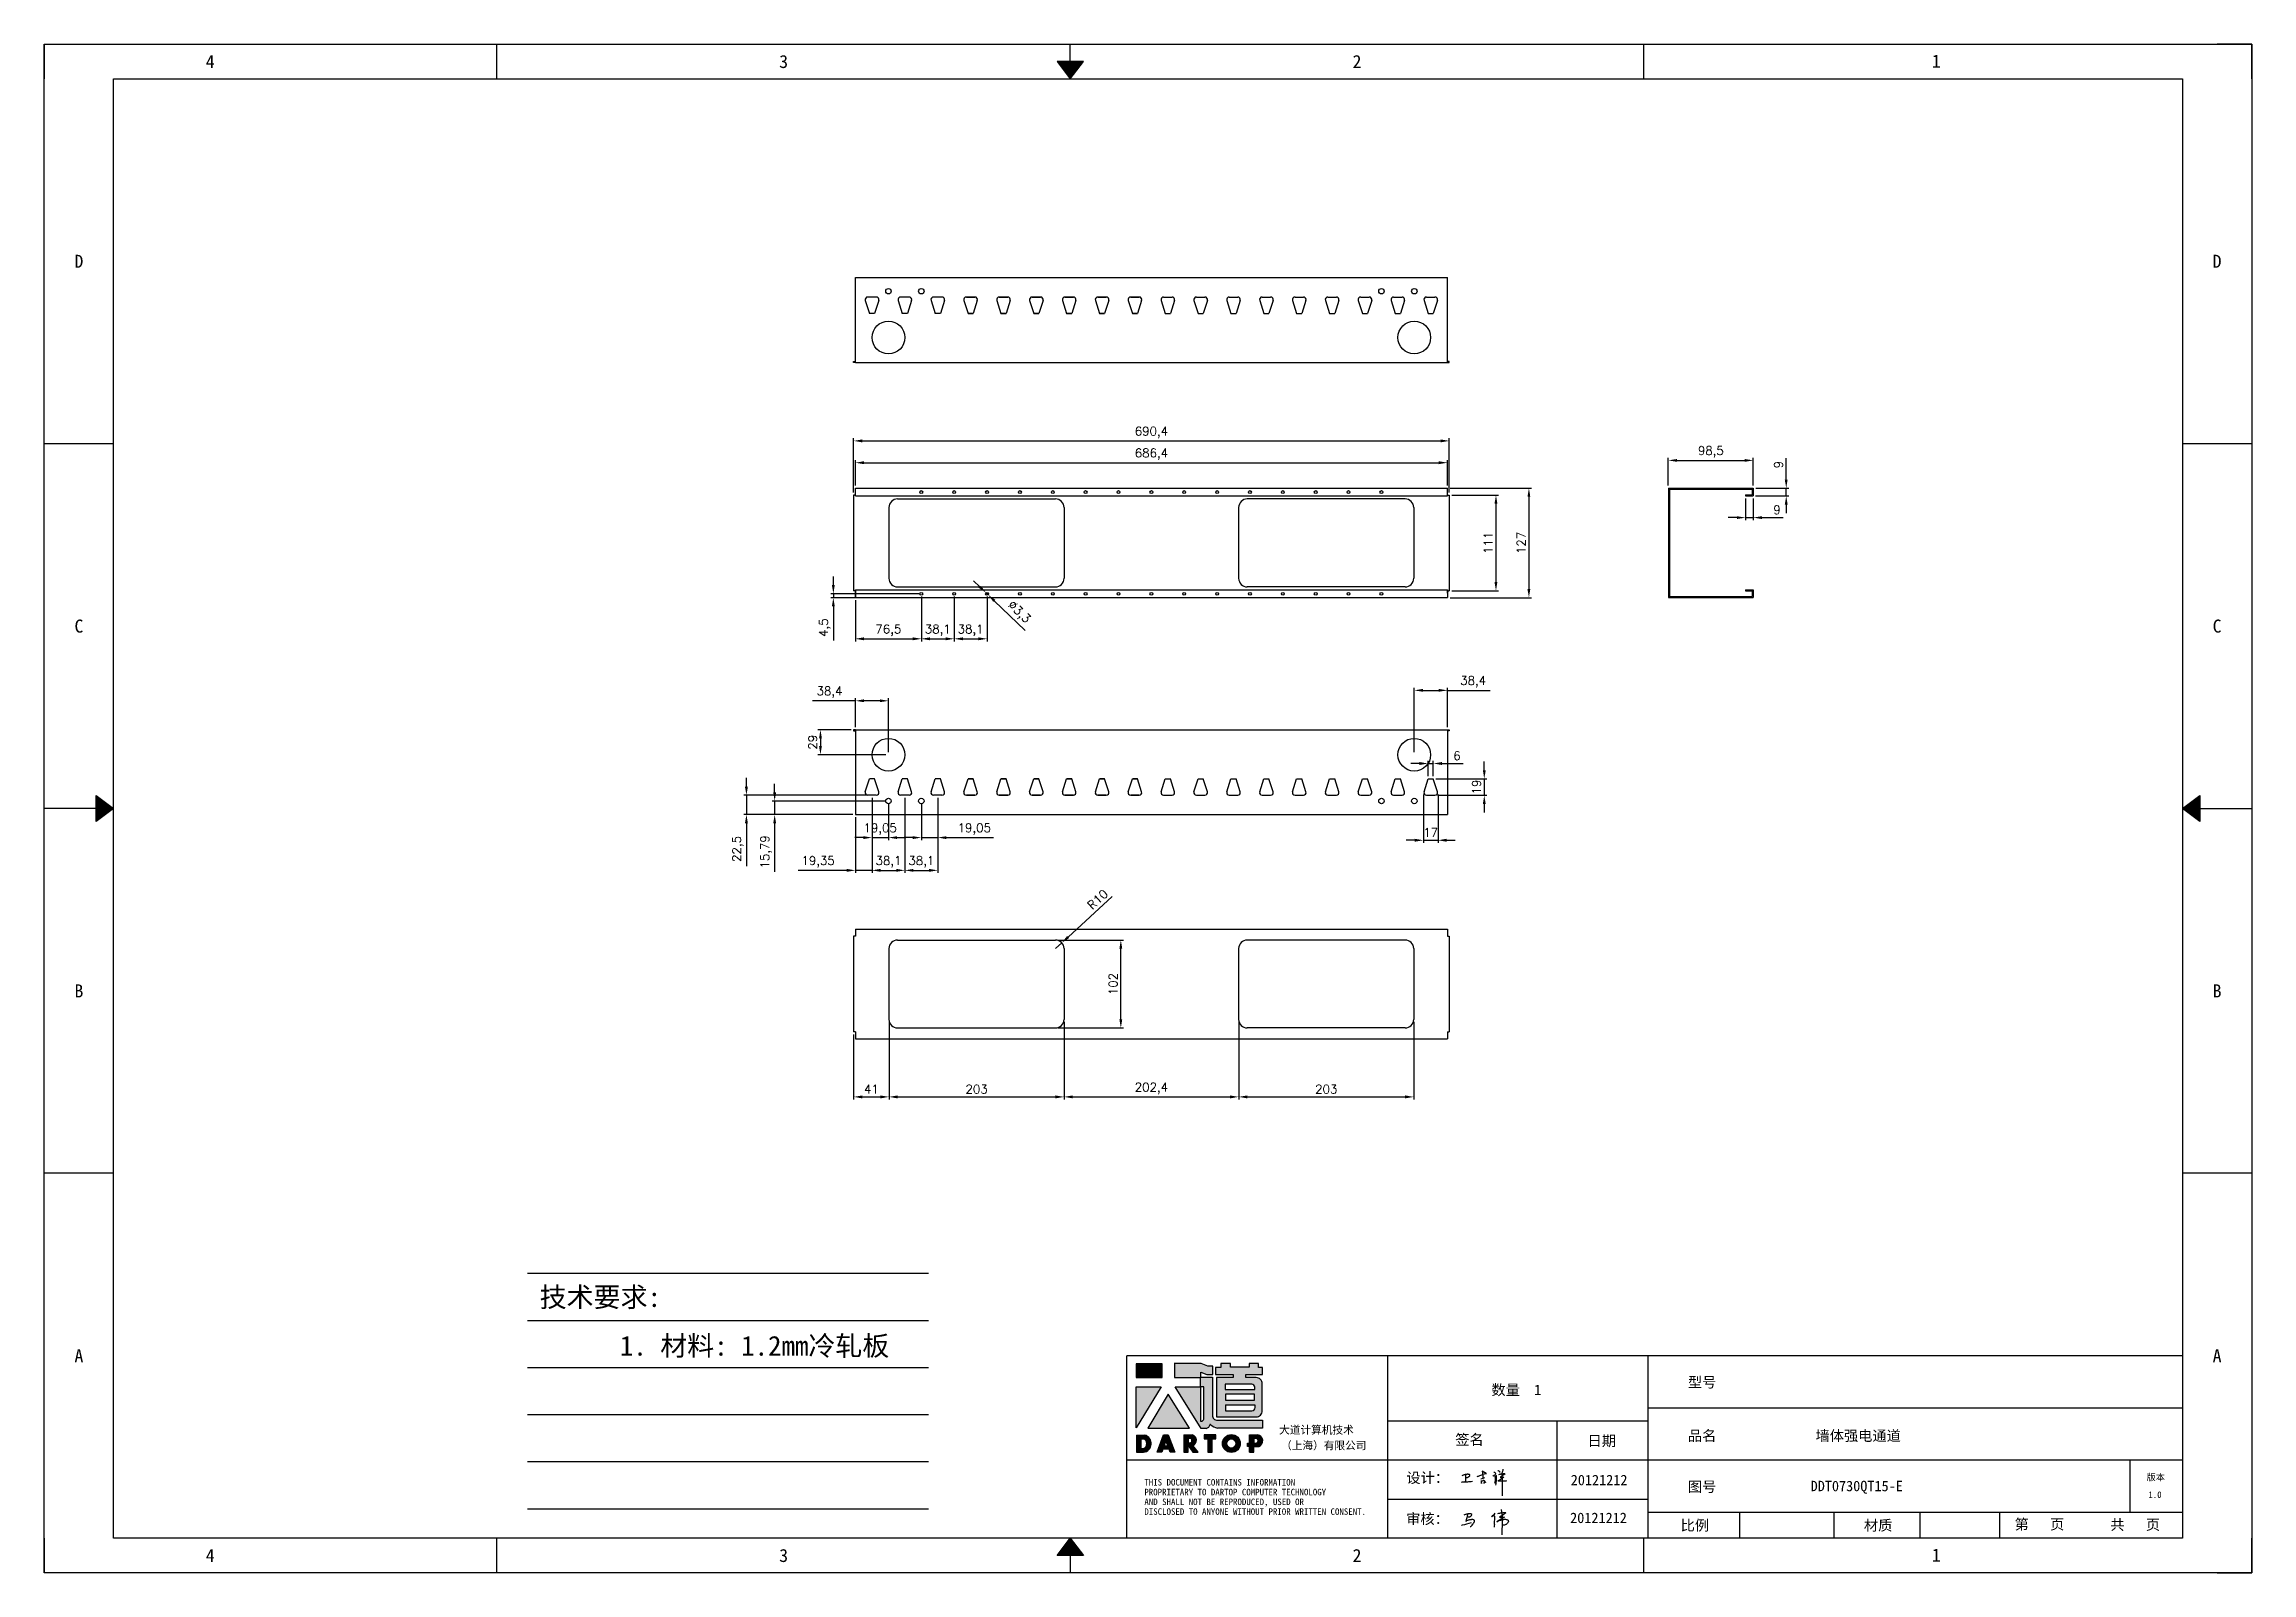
# Model space of a CAD drawing. Header units: millimetres. Extents: x 25928 to 50356, y -44172 to 20163.
# Drawn here: x 45339 to 47898, y 17646 to 19419 of the extents above; entities that cross this region are included whole.
import ezdxf
from ezdxf.enums import TextEntityAlignment as Align

# ---------------------------------------------------------------- set-up
doc = ezdxf.new("R2010")
doc.units = ezdxf.units.MM
doc.linetypes.add('DOT', pattern=[0.25, 0, -0.25])
doc.layers.add('4', color=7, linetype='Continuous')
doc.layers.add('print', color=30, linetype='Continuous')
doc.layers.add('dim', color=2, linetype='Continuous', lineweight=9)
doc.styles.add('Dartop', font='')
doc.styles.add('HZ', font='')
doc.styles.add('hzHT', font='simhei.ttf')
doc.styles.get("Standard").update_dxf_attribs({"font": 'txt', "bigfont": 'gbcbig.shx'})
doc.styles.get('Dartop').set_extended_font_data('FangSong_GB2312')
doc.styles.get('HZ').set_extended_font_data('SimSun')
doc.dimstyles.new('2-small', dxfattribs={"dimtxt": 10, "dimasz": 10, "dimexe": 3, "dimexo": 3, "dimgap": 4, "dimtad": 1, "dimtxsty": 'Standard', "dimcen": 5, "dimadec": 0, "dimazin": 0, "dimtfac": 1, "dimtmove": 0, "dimatfit": 3, "dimfxl": 0, "dimarcsym": 0})

msp = doc.modelspace()

# ---------------------------------------------------------------- texts
at = {"color": 0}
for s, height, style, p in [('4', 15.108, 'Dartop', (45531.373, 19398.918)), ('3', 15.108, 'Dartop', (46196.126, 19398.918)), ('2', 15.108, 'Dartop', (46860.879, 19398.918)), ('1', 15.108, 'Dartop', (47532.518, 19399.397)), ('D', 15.108, 'Dartop', (45379.124, 19167.262)), ('D', 15.108, 'Dartop', (47858.008, 19167.262)), ('C', 15.108, 'Dartop', (45379.124, 18744.237)), ('C', 15.108, 'Dartop', (47858.008, 18744.237)), ('B', 15.108, 'Dartop', (45379.124, 18321.213)), ('B', 15.108, 'Dartop', (47858.008, 18321.213)), ('A', 15.108, 'Dartop', (45379.124, 17898.188)), ('A', 15.108, 'Dartop', (47858.008, 17898.188)), ('数量  1', 12.0864, 'hzHT', (47045.586, 17858.569)), ('型号', 12.0864, 'hzHT', (47260.998, 17867.444)), ('签名', 12.0864, 'hzHT', (46991.293, 17800.97)), ('日期', 12.0864, 'hzHT', (47144.656, 17799.482)), ('品名', 12.0864, 'hzHT', (47260.998, 17805.398)), ('墙体强电通道', 12.0864, 'hzHT', (47441.921, 17805.398)), ('20121212', 12.0864, 'hzHT', (47141.554, 17754.044)), ('图号', 12.0864, 'hzHT', (47260.998, 17746.321)), ('DDT0730QT15-E', 12.08642, 'hzHT', (47440.231, 17747.11)), ('版本', 7.554, 'hzHT', (47786.922, 17757.27)), ('1.0', 7.554, 'Dartop', (47786.013, 17737.081)), ('20121212', 12.0864, 'hzHT', (47140.834, 17710.188)), ('比例', 12.0864, 'hzHT', (47252.571, 17701.469)), ('材质', 12.0864, 'hzHT', (47465.07, 17701.469)), ('第   页', 12.0864, 'hzHT', (47652.038, 17702.723)), ('共   页', 12.0864, 'hzHT', (47763.062, 17702.283)), ('4', 15.108, 'Dartop', (45531.373, 17666.532)), ('3', 15.108, 'Dartop', (46196.126, 17666.532)), ('2', 15.108, 'Dartop', (46860.879, 17666.532)), ('1', 15.108, 'Dartop', (47532.518, 17667.011))]:
    msp.add_text(s, height=height, dxfattribs=dict(at, style=style)).set_placement(p, align=Align.MIDDLE_CENTER)
at = {"style": 'HZ'}
for s, p in [('技术要求:', (45983.608, 17966.182)), ('     1. 材料: 1.2mm冷轧板', (46123.475, 17909.696))]:
    msp.add_text(s, height=22.932, dxfattribs=at).set_placement(p, align=Align.MIDDLE_CENTER)
at = {"color": 0, "style": 'hzHT'}
for s, height, p in [('设计：', 12.0864, (46918.076, 17750.614)), ('THIS DOCUMENT CONTAINS INFORMATION', 7.55401, (46614.365, 17747.637)), ('PROPRIETARY TO DARTOP COMPUTER TECHNOLOGY', 7.55401, (46614.365, 17736.306)), ('AND SHALL NOT BE REPRODUCED, USED OR', 7.55401, (46614.365, 17724.975)), ('DISCLOSED TO ANYONE WITHOUT PRIOR WRITTEN CONSENT.', 7.55401, (46614.365, 17713.644)), ('审核：', 12.0864, (46917.896, 17703.019))]:
    msp.add_text(s, height=height, dxfattribs=at).set_placement(p)
at = {"layer": '4', "color": 0, "style": 'hzHT'}
for s, p in [('大道计算机技术', (46770.602, 17807.637)), ('（上海）有限公司', (46772.883, 17789.57))]:
    msp.add_text(s, height=9.0648, dxfattribs=at).set_placement(p)

# ---------------------------------------------------------------- blocks, each defined once
blk = doc.blocks.new('*U5')
at = {"color": 254, "linetype": 'Continuous', "extrusion": (0, 0, -1)}
for points in [[(-17, 0.333), (-16.812, 0.25), (-17, 0.5)], [(-17, 0.333), (-17.188, 0.25), (-16.812, 0.25)], [(-17, 0.333), (-17, 0.5), (-17.188, 0.25)]]:
    blk.add_solid(points, dxfattribs=at)
blk = doc.blocks.new('*U4')
at = {"color": 254, "linetype": 'Continuous', "extrusion": (0, 0, -1)}
for points in [[(-33.167, 11), (-33, 11), (-33.25, 11.188)], [(-33.167, 11), (-33.25, 11.188), (-33.25, 10.812)], [(-33.167, 11), (-33.25, 10.812), (-33, 11)]]:
    blk.add_solid(points, dxfattribs=at)
blk = doc.blocks.new('*U6')
at = {"color": 254, "linetype": 'Continuous'}
for points in [[(17, 21.667), (17.188, 21.75), (16.812, 21.75)], [(17, 21.667), (16.812, 21.75), (17, 21.5)], [(17, 21.667), (17, 21.5), (17.188, 21.75)]]:
    blk.add_solid(points, dxfattribs=at)
blk = doc.blocks.new('*U3')
at = {"color": 254, "linetype": 'Continuous', "extrusion": (0, 0, -1)}
for points in [[(-0.833, 11), (-0.75, 10.812), (-0.75, 11.188)], [(-0.833, 11), (-0.75, 11.188), (-1, 11)], [(-0.833, 11), (-1, 11), (-0.75, 10.812)]]:
    blk.add_solid(points, dxfattribs=at)
blk = doc.blocks.new('dadao')
for p, q in [((48, 19.2), (44.9, 10.4)), ((44.9, 10.4), (51.2, 10.4)), ((51.2, 10.4), (48, 19.2))]:
    blk.add_line(p, q)
for points in [[(41.8, 121.6), (41.8, 143.7), (-0.4, 143.7), (-0.4, 121.6), (41.8, 121.6)], [(104.8, 122), (104.8, 130.3), (114.1, 126.3), (124.2, 126.3), (124.2, 139.6), (115.9, 139.6), (105.1, 143.9), (61.5, 143.9)], [(61.7, 144), (61.7, 121.3), (103.9, 121.3)], [(113.4, 38.7), (105.1, 38.7), (63, 106.5), (103.9, 106.5), (103.9, 120.9), (103.9, 121.3)], [(109.7, 53.6), (109.7, 106.2), (104.3, 106.2), (104.3, 50.4), (106.6, 50.4)], [(144.6, 94.4), (144.6, 84.8), (192, 84.8), (192, 94.1), (144.9, 94.1)], [(120.2, 45), (119.5, 45), (119.5, 44.6)], [(0, 28), (0, 0), (11.8, 0)], [(0.1, 28), (14, 28)], [(7.1, 21.8), (7.1, 6.1), (12, 6.1)], [(7.1, 21.8), (11.4, 21.8)], [(76.8, 28.2), (76.8, 0), (84.1, 0), (84.1, 11.1), (91.6, -0.1), (100.3, -0.1), (91.7, 11.1)], [(76.8, 28.2), (90.6, 28.2)], [(84, 22.7), (84, 15.3), (87.2, 15.3)], [(84, 22.7), (87.3, 22.7)], [(183.7, 0), (183.7, 9.6), (180.6, 9.6), (180.6, 14.9), (183.8, 14.9), (183.8, 28.1), (196.1, 28.1), (196.5, 28.1)], [(183.7, 0), (190.9, 0), (190.9, 9.6), (198.8, 9.6)], [(194.9, 22.3), (190.8, 22.3), (190.8, 15), (194.4, 15)]]:
    blk.add_lwpolyline(points)
blk.add_lwpolyline([(137.1, 144.2), (137.1, 137.9), (128.3, 137.9), (128.3, 126.5), (157.3, 126.5), (157.3, 121.5), (130.3, 121.5), (130.3, 57.5), (194.4, 57.5, 0.414214), (204.4, 67.5), (204.4, 111.3, 0.414214), (194.4, 121.3), (177.5, 121.3), (177.5, 126.3), (204.7, 126.3), (204.7, 137.7), (198.2, 137.7), (198.2, 143.9), (183.3, 143.9), (183.3, 138), (153, 138), (153, 144.2), (137.1, 144.2)], format="xyb", close=True)
for points in [[(104.8, 122), (123.4, 122), (123.4, 60, 0.414214), (131.4, 52), (204.8, 52), (204.8, 39.1), (131.7, 39.1)], [(144.3, 110.8), (144.3, 101.8), (192.3, 101.8), (192.3, 105.5, 0.414214), (187.3, 110.5), (144.3, 110.5)], [(144.6, 77), (144.6, 67.5), (187.6, 67.5, 0.414214), (192.6, 72.5), (192.6, 76.4), (144.6, 76.4)]]:
    blk.add_lwpolyline(points, format="xyb")
for points in [[(-0.3, 106.2), (40.4, 106.2), (-0.3, 39.7), (-0.3, 106.2)], [(51.7, 94.1), (18.4, 39.3), (86.2, 39.3)], [(43.8, 28.2), (51.8, 28.2), (62.6, -0.1), (55, -0.1), (53.2, 5), (42.9, 5), (41.1, 0), (33.6, 0)], [(110, 28.1), (110, 21.9), (116, 21.9), (116, -0.1), (123.2, -0.1), (123.2, 22), (129.2, 22), (129.2, 28.1), (110, 28.1)]]:
    blk.add_lwpolyline(points, close=True)
for radius in [14.5, 7.44]:
    blk.add_circle((154.2, 14.2), radius)
for centre, radius, start, end in [((99.2, 60.7), 12.6, 305.6399, 325.969), ((111.6, 46.7), 8.19, 282.9811, 347.6627), ((136, 61.7), 22.9, 226.7358, 259.3209), ((8.5, 13.9), 8.49, 294.2143, 69.7177), ((9.6, 14.2), 14.4, 278.6604, 72.3203), ((86.4, 19), 3.8, 282.527, 76.7196), ((88.6, 19.4), 8.95, 290.6073, 77.2124), ((193.7, 18.7), 3.8, 280.9891, 72.5513), ((195.7, 18.6), 9.51, 288.8959, 85.2442)]:
    blk.add_arc(centre, radius, start, end)
blk = doc.blocks.new('h')
for p, q in [((20768.1, -2360.9), (20773, -2359.1)), ((20769.5, -2366.9), (20769.8, -2370.6)), ((20769.8, -2370.6), (20770.9, -2378)), ((20770.9, -2378), (20771.5, -2370.6)), ((20772.4, -2369.3), (20774.9, -2367.8)), ((20773, -2359.1), (20784.1, -2355.2)), ((20773.3, -2331.8), (20775.3, -2338.7)), ((20789.1, -2340.9), (20773.5, -2331.9)), ((20775.3, -2338.7), (20775.6, -2351.2)), ((20775.6, -2351.2), (20775.5, -2357.3)), ((20782.2, -2369.2), (20780, -2377.1)), ((20780, -2377.1), (20788.3, -2371.3)), ((20780.1, -2366.4), (20780.8, -2366.4)), ((20781.9, -2367.4), (20782.2, -2369.2)), ((20845.7, -2343.5), (20848.4, -2353)), ((20848.9, -2370.3), (20847.9, -2424)), ((20848.4, -2353), (20848.9, -2370.3))]:
    blk.add_line(p, q)
for points in [[(20696.6, -2372.4, 0.002073), (20710.6, -2371.9, 0.016137), (20719.6, -2371.3, 0.008314), (20736.9, -2369.3)], [(20699.1, -2348.2, -0.029745), (20704.6, -2345.4, -0.046842), (20708.4, -2344.2, -0.00919), (20714.3, -2343, -0.018517), (20717.2, -2342.5, -0.037841), (20720.3, -2342.4, -0.039541), (20723.2, -2342.8, -0.149785), (20726, -2344.3, -0.204935), (20726.9, -2346.6, -0.074872), (20726.5, -2348.3, -0.061615), (20725.6, -2350.3, -0.034204), (20723.8, -2352.6, -0.045776), (20722.3, -2354.1, -0.054985), (20720.4, -2355.3, -0.036348), (20717.3, -2356.5, -0.067752), (20715.7, -2356.8, -0.043553), (20713.2, -2356.7)], [(20755, -2351.9, -0.024077), (20759.9, -2350.1, -0.013147), (20768.7, -2346.5, -0.00522), (20775.4, -2344.1, -0.018517), (20777.3, -2343.4, -0.008274), (20786.3, -2341, -0.039541), (20788.3, -2340.8, -0.079216), (20789.4, -2341, -0.204935)], [(20813.5, -2350.1, 0.007348), (20815.9, -2348.7, 0.008421), (20818, -2347.3, 0.009459), (20819.7, -2346.2, -0.016325), (20820.7, -2345.5, -0.173771), (20821.8, -2345.3, -0.085159), (20823.9, -2346, -0.125883), (20826, -2347.9, -0.160659), (20826.6, -2350.1, -0.010447), (20826.5, -2352.3, -0.008247), (20826.2, -2355.1, -0.002698), (20825.3, -2374, 0.001562), (20823.9, -2383.7, 0.016137)], [(20816.8, -2335, -0.053561), (20819.6, -2336.1, -0.075272), (20821.3, -2337.3, -0.005295), (20822.5, -2338.5, -0.009337), (20823.1, -2339.1, -0.026146), (20823.7, -2339.8, -0.016644), (20824.5, -2340.9)], [(20832.1, -2329.2, -0.053561), (20834.9, -2330.3, -0.075272), (20836.7, -2331.5, -0.005295), (20837.8, -2332.6, -0.009337), (20838.5, -2333.3, -0.026146), (20839, -2334, -0.016644), (20839.8, -2335.1)], [(20836, -2343.7, -0.02797), (20842.1, -2342.6, -0.048868), (20845.6, -2342.2, -0.00919), (20851.1, -2341.4, -0.018517), (20853.9, -2341.1, -0.037841), (20856.7, -2341.2, -0.039541), (20859.4, -2341.6, -0.018282), (20840.6, -2354.7, -0.000937)], [(20847.6, -2340.2, 0.021784), (20849.6, -2335.9, 0.028296), (20850.8, -2332.4, 0.008136), (20851.9, -2328.2, 0.028913), (20852.2, -2327, 0.08193), (20852.1, -2325.9, 0.075058), (20851.7, -2324.7, 0.275043)]]:
    blk.add_lwpolyline(points, format="xyb")
for points in [[(20711.3, -2343.5), (20711.3, -2343.5), (20711.5, -2355.8), (20710.7, -2368), (20710.6, -2371.9)], [(20821.5, -2350.6), (20822.4, -2359.2), (20822.2, -2364.9), (20821.7, -2369), (20821.3, -2376.3), (20823.6, -2368.5), (20827.2, -2366.3), (20829.5, -2366.3)], [(20840.6, -2354.7), (20850, -2354.7), (20855, -2354.3), (20845.9, -2361.1), (20840.5, -2364), (20833, -2367.5), (20863.2, -2367.4), (20865.9, -2367.3)]]:
    blk.add_lwpolyline(points)
for centre, radius, start, end in [((20773.7, -2371.2), 2.3, 121.9907, 163.60158), ((20787.5, -2406), 40.3, 100.61827, 108.24823), ((20780.8, -2367.6), 1.15, 9.4675, 90)]:
    blk.add_arc(centre, radius, start, end)
blk = doc.blocks.new('*D77')
at = {"layer": 'Defpoints', "color": 0}
for p in [(46967.7, 18959), (46277.3, 18896.2), (46967.7, 18896.2)]:
    blk.add_point(p, dxfattribs=at)
at = {"layer": 'dim', "color": 0, "lineweight": -2}
for p, q in [((46277.3, 18899.2), (46277.3, 18962)), ((46287.3, 18959), (46957.7, 18959)), ((46967.7, 18899.2), (46967.7, 18962))]:
    blk.add_line(p, q, dxfattribs=at)
at = {"layer": 'dim', "color": 0}
for points in [[(46287.3, 18960.7), (46287.3, 18957.3), (46277.3, 18959)], [(46957.7, 18960.7), (46957.7, 18957.3), (46967.7, 18959)]]:
    blk.add_solid(points, dxfattribs=at)
at = {"layer": 'dim', "color": 0, "insert": (46622.5, 18968.8), "char_height": 10, "attachment_point": 5}
blk.add_mtext('690,4', dxfattribs=at)
blk = doc.blocks.new('*D78')
at = {"layer": 'Defpoints', "color": 0}
for p in [(46965.7, 18933.7), (46279.3, 18904.2), (46965.7, 18904.2)]:
    blk.add_point(p, dxfattribs=at)
at = {"layer": 'dim', "color": 0, "lineweight": -2}
for p, q in [((46279.3, 18907.2), (46279.3, 18936.7)), ((46289.3, 18933.7), (46955.7, 18933.7)), ((46965.7, 18907.2), (46965.7, 18936.7))]:
    blk.add_line(p, q, dxfattribs=at)
at = {"layer": 'dim', "color": 0}
for points in [[(46289.3, 18935.4), (46289.3, 18932), (46279.3, 18933.7)], [(46955.7, 18935.4), (46955.7, 18932), (46965.7, 18933.7)]]:
    blk.add_solid(points, dxfattribs=at)
at = {"layer": 'dim', "color": 0, "insert": (46622.5, 18943.5), "char_height": 10, "attachment_point": 5}
blk.add_mtext('686,4', dxfattribs=at)
blk = doc.blocks.new('*D79')
at = {"layer": 'Defpoints', "color": 0}
for p in [(46279.3, 18777.2), (46355.8, 18781.7), (46355.8, 18729.5)]:
    blk.add_point(p, dxfattribs=at)
at = {"layer": 'dim', "color": 0, "lineweight": -2}
for p, q in [((46279.3, 18774.2), (46279.3, 18726.5)), ((46355.8, 18778.7), (46355.8, 18726.5)), ((46289.3, 18729.5), (46345.8, 18729.5))]:
    blk.add_line(p, q, dxfattribs=at)
at = {"layer": 'dim', "color": 0}
for points in [[(46289.3, 18731.2), (46289.3, 18727.8), (46279.3, 18729.5)], [(46345.8, 18731.2), (46345.8, 18727.8), (46355.8, 18729.5)]]:
    blk.add_solid(points, dxfattribs=at)
at = {"layer": 'dim', "color": 0, "insert": (46317.5, 18739.3), "char_height": 10, "attachment_point": 5}
blk.add_mtext('76,5', dxfattribs=at)
blk = doc.blocks.new('*D80')
at = {"layer": 'Defpoints', "color": 0}
for p in [(46355.8, 18781.7), (46393.9, 18781.7), (46393.9, 18729.5)]:
    blk.add_point(p, dxfattribs=at)
at = {"layer": 'dim', "color": 0, "lineweight": -2}
for p, q in [((46355.8, 18778.7), (46355.8, 18726.5)), ((46393.9, 18778.7), (46393.9, 18726.5)), ((46365.8, 18729.5), (46383.9, 18729.5))]:
    blk.add_line(p, q, dxfattribs=at)
at = {"layer": 'dim', "color": 0}
for points in [[(46365.8, 18731.2), (46365.8, 18727.8), (46355.8, 18729.5)], [(46383.9, 18731.2), (46383.9, 18727.8), (46393.9, 18729.5)]]:
    blk.add_solid(points, dxfattribs=at)
at = {"layer": 'dim', "color": 0, "insert": (46374.8, 18739.3), "char_height": 10, "attachment_point": 5}
blk.add_mtext('38,1', dxfattribs=at)
blk = doc.blocks.new('*D81')
at = {"layer": 'Defpoints', "color": 0}
for p in [(46393.9, 18781.7), (46432, 18781.7), (46432, 18729.5)]:
    blk.add_point(p, dxfattribs=at)
at = {"layer": 'dim', "color": 0, "lineweight": -2}
for p, q in [((46393.9, 18778.7), (46393.9, 18726.5)), ((46432, 18778.7), (46432, 18726.5)), ((46403.9, 18729.5), (46422, 18729.5))]:
    blk.add_line(p, q, dxfattribs=at)
at = {"layer": 'dim', "color": 0}
for points in [[(46403.9, 18731.2), (46403.9, 18727.8), (46393.9, 18729.5)], [(46422, 18731.2), (46422, 18727.8), (46432, 18729.5)]]:
    blk.add_solid(points, dxfattribs=at)
at = {"layer": 'dim', "color": 0, "insert": (46412.9, 18739.3), "char_height": 10, "attachment_point": 5}
blk.add_mtext('38,1', dxfattribs=at)
blk = doc.blocks.new('*D82')
at = {"layer": 'Defpoints', "color": 0}
for p in [(46430.8, 18782.9), (46433.2, 18780.6)]:
    blk.add_point(p, dxfattribs=at)
at = {"layer": 'dim', "color": 0, "lineweight": -2}
for p, q in [((46423.6, 18789.8), (46416.4, 18796.7)), ((46430.8, 18782.9), (46433.2, 18780.6)), ((46476.1, 18739.1), (46440.3, 18773.6))]:
    blk.add_line(p, q, dxfattribs=at)
at = {"layer": 'dim', "color": 0}
for points in [[(46424.7, 18791), (46422.4, 18788.6), (46430.8, 18782.9)], [(46441.5, 18774.8), (46439.2, 18772.4), (46433.2, 18780.6)]]:
    blk.add_solid(points, dxfattribs=at)
at = {"layer": 'dim', "color": 0, "insert": (46468.6, 18760), "char_height": 10, "attachment_point": 5, "rotation": 315.9827}
blk.add_mtext('∅3,3', dxfattribs=at)
blk = doc.blocks.new('*D83')
at = {"layer": 'Defpoints', "color": 0}
for p in [(46253.8, 18777.2), (46355.8, 18781.7), (46355.8, 18777.2)]:
    blk.add_point(p, dxfattribs=at)
at = {"layer": 'dim', "color": 0, "lineweight": -2}
for p, q in [((46253.8, 18791.7), (46253.8, 18801.7)), ((46352.8, 18781.7), (46250.8, 18781.7)), ((46352.8, 18777.2), (46250.8, 18777.2)), ((46253.8, 18781.7), (46253.8, 18777.2)), ((46253.8, 18767.2), (46253.8, 18727.5))]:
    blk.add_line(p, q, dxfattribs=at)
at = {"layer": 'dim', "color": 0}
for points in [[(46252.1, 18791.7), (46255.4, 18791.7), (46253.8, 18781.7)], [(46252.1, 18767.2), (46255.4, 18767.2), (46253.8, 18777.2)]]:
    blk.add_solid(points, dxfattribs=at)
at = {"layer": 'dim', "color": 0, "insert": (46243.9, 18742.4), "char_height": 10, "attachment_point": 5, "rotation": 90}
blk.add_mtext('4,5', dxfattribs=at)
blk = doc.blocks.new('*D84')
at = {"layer": 'Defpoints', "color": 0}
for p in [(46965.7, 18904.2), (46965.7, 18777.2), (47060.2, 18777.2)]:
    blk.add_point(p, dxfattribs=at)
at = {"layer": 'dim', "color": 0, "lineweight": -2}
for p, q in [((46968.7, 18904.2), (47063.2, 18904.2)), ((47060.2, 18894.2), (47060.2, 18787.2)), ((46968.7, 18777.2), (47063.2, 18777.2))]:
    blk.add_line(p, q, dxfattribs=at)
at = {"layer": 'dim', "color": 0}
for points in [[(47058.5, 18894.2), (47061.8, 18894.2), (47060.2, 18904.2)], [(47058.5, 18787.2), (47061.8, 18787.2), (47060.2, 18777.2)]]:
    blk.add_solid(points, dxfattribs=at)
at = {"layer": 'dim', "color": 0, "insert": (47051.2, 18840.7), "char_height": 10, "attachment_point": 5, "rotation": 90}
blk.add_mtext('127', dxfattribs=at)
blk = doc.blocks.new('*D85')
at = {"layer": 'Defpoints', "color": 0}
for p in [(47320.3, 18936.4), (47221.8, 18904.2), (47320.3, 18904.2)]:
    blk.add_point(p, dxfattribs=at)
at = {"layer": 'dim', "color": 0, "lineweight": -2}
for p, q in [((47221.8, 18907.2), (47221.8, 18939.4)), ((47231.8, 18936.4), (47310.3, 18936.4)), ((47320.3, 18907.2), (47320.3, 18939.4))]:
    blk.add_line(p, q, dxfattribs=at)
at = {"layer": 'dim', "color": 0}
for points in [[(47231.8, 18938), (47231.8, 18934.7), (47221.8, 18936.4)], [(47310.3, 18938), (47310.3, 18934.7), (47320.3, 18936.4)]]:
    blk.add_solid(points, dxfattribs=at)
at = {"layer": 'dim', "color": 0, "insert": (47271.1, 18946.2), "char_height": 10, "attachment_point": 5}
blk.add_mtext('98,5', dxfattribs=at)
blk = doc.blocks.new('*D87')
at = {"layer": 'Defpoints', "color": 0}
for p in [(47319.7, 18895.2), (47320.3, 18904.2), (47358.5, 18904.2)]:
    blk.add_point(p, dxfattribs=at)
at = {"layer": 'dim', "color": 0, "lineweight": -2}
for p, q in [((47358.5, 18914.2), (47358.5, 18938.9)), ((47322.7, 18895.2), (47361.5, 18895.2)), ((47323.3, 18904.2), (47361.5, 18904.2)), ((47358.5, 18895.2), (47358.5, 18904.2)), ((47358.5, 18885.2), (47358.5, 18875.2))]:
    blk.add_line(p, q, dxfattribs=at)
at = {"layer": 'dim', "color": 0}
for points in [[(47356.8, 18914.2), (47360.1, 18914.2), (47358.5, 18904.2)], [(47356.8, 18885.2), (47360.1, 18885.2), (47358.5, 18895.2)]]:
    blk.add_solid(points, dxfattribs=at)
at = {"layer": 'dim', "color": 0, "insert": (47349.5, 18931.5), "char_height": 10, "attachment_point": 5, "rotation": 90}
blk.add_mtext('9', dxfattribs=at)
blk = doc.blocks.new('*D88')
at = {"layer": 'Defpoints', "color": 0}
for p in [(47311.3, 18895.2), (47320.3, 18895.2), (47320.3, 18870)]:
    blk.add_point(p, dxfattribs=at)
at = {"layer": 'dim', "color": 0, "lineweight": -2}
for p, q in [((47311.3, 18892.2), (47311.3, 18867)), ((47320.3, 18892.2), (47320.3, 18867)), ((47301.3, 18870), (47291.3, 18870)), ((47311.3, 18870), (47320.3, 18870)), ((47330.3, 18870), (47355, 18870))]:
    blk.add_line(p, q, dxfattribs=at)
at = {"layer": 'dim', "color": 0}
for points in [[(47301.3, 18871.7), (47301.3, 18868.4), (47311.3, 18870)], [(47330.3, 18871.7), (47330.3, 18868.4), (47320.3, 18870)]]:
    blk.add_solid(points, dxfattribs=at)
at = {"layer": 'dim', "color": 0, "insert": (47347.7, 18879), "char_height": 10, "attachment_point": 5}
blk.add_mtext('9', dxfattribs=at)
blk = doc.blocks.new('*D89')
at = {"layer": 'Defpoints', "color": 0}
for p in [(46279.3, 18657.6), (46279.3, 18624.1), (46317.7, 18595.1)]:
    blk.add_point(p, dxfattribs=at)
at = {"layer": 'dim', "color": 0, "lineweight": -2}
for p, q in [((46279.3, 18627.1), (46279.3, 18660.6)), ((46317.7, 18598.1), (46317.7, 18660.6)), ((46279.3, 18657.6), (46229.6, 18657.6)), ((46307.7, 18657.6), (46289.3, 18657.6))]:
    blk.add_line(p, q, dxfattribs=at)
at = {"layer": 'dim', "color": 0}
for points in [[(46289.3, 18659.3), (46289.3, 18656), (46279.3, 18657.6)], [(46307.7, 18659.3), (46307.7, 18656), (46317.7, 18657.6)]]:
    blk.add_solid(points, dxfattribs=at)
at = {"layer": 'dim', "color": 0, "insert": (46249.4, 18667.5), "char_height": 10, "attachment_point": 5}
blk.add_mtext('38,4', dxfattribs=at)
blk = doc.blocks.new('*D90')
at = {"layer": 'Defpoints', "color": 0}
for p in [(46965.7, 18669.7), (46965.7, 18624.1), (46927.3, 18595.1)]:
    blk.add_point(p, dxfattribs=at)
at = {"layer": 'dim', "color": 0, "lineweight": -2}
for p, q in [((46927.3, 18598.1), (46927.3, 18672.7)), ((46937.3, 18669.7), (46955.7, 18669.7)), ((46965.7, 18627.1), (46965.7, 18672.7)), ((46965.7, 18669.7), (47015.3, 18669.7))]:
    blk.add_line(p, q, dxfattribs=at)
at = {"layer": 'dim', "color": 0}
for points in [[(46937.3, 18671.4), (46937.3, 18668.1), (46927.3, 18669.7)], [(46955.7, 18671.4), (46955.7, 18668.1), (46965.7, 18669.7)]]:
    blk.add_solid(points, dxfattribs=at)
at = {"layer": 'dim', "color": 0, "insert": (46995.5, 18679.6), "char_height": 10, "attachment_point": 5}
blk.add_mtext('38,4', dxfattribs=at)
blk = doc.blocks.new('*D91')
at = {"layer": 'Defpoints', "color": 0}
for p in [(46277.3, 18624.1), (46238.8, 18595.1), (46317.7, 18595.1)]:
    blk.add_point(p, dxfattribs=at)
at = {"layer": 'dim', "color": 0, "lineweight": -2}
for p, q in [((46274.3, 18624.1), (46235.8, 18624.1)), ((46238.8, 18614.1), (46238.8, 18605.1)), ((46314.7, 18595.1), (46235.8, 18595.1))]:
    blk.add_line(p, q, dxfattribs=at)
at = {"layer": 'dim', "color": 0}
for points in [[(46237.2, 18614.1), (46240.5, 18614.1), (46238.8, 18624.1)], [(46237.2, 18605.1), (46240.5, 18605.1), (46238.8, 18595.1)]]:
    blk.add_solid(points, dxfattribs=at)
at = {"layer": 'dim', "color": 0, "insert": (46229.8, 18609.6), "char_height": 10, "attachment_point": 5, "rotation": 90}
blk.add_mtext('29', dxfattribs=at)
blk = doc.blocks.new('*D92')
at = {"layer": 'Defpoints', "color": 0}
for p in [(46298.6, 18548.1), (46279.3, 18525.6), (46279.3, 18461)]:
    blk.add_point(p, dxfattribs=at)
at = {"layer": 'dim', "color": 0, "lineweight": -2}
for p, q in [((46298.6, 18545.1), (46298.6, 18458)), ((46279.3, 18522.6), (46279.3, 18458)), ((46269.3, 18461), (46212.9, 18461)), ((46298.6, 18461), (46279.3, 18461)), ((46308.6, 18461), (46318.6, 18461))]:
    blk.add_line(p, q, dxfattribs=at)
at = {"layer": 'dim', "color": 0}
for points in [[(46269.3, 18462.7), (46269.3, 18459.3), (46279.3, 18461)], [(46308.6, 18462.7), (46308.6, 18459.3), (46298.6, 18461)]]:
    blk.add_solid(points, dxfattribs=at)
at = {"layer": 'dim', "color": 0, "insert": (46236.1, 18470.8), "char_height": 10, "attachment_point": 5}
blk.add_mtext('19,35', dxfattribs=at)
blk = doc.blocks.new('*D93')
at = {"layer": 'Defpoints', "color": 0}
for p in [(46298.6, 18548.1), (46336.7, 18548.1), (46336.7, 18461)]:
    blk.add_point(p, dxfattribs=at)
at = {"layer": 'dim', "color": 0, "lineweight": -2}
for p, q in [((46298.6, 18545.1), (46298.6, 18458)), ((46336.7, 18545.1), (46336.7, 18458)), ((46308.6, 18461), (46326.7, 18461))]:
    blk.add_line(p, q, dxfattribs=at)
at = {"layer": 'dim', "color": 0}
for points in [[(46308.6, 18462.7), (46308.6, 18459.3), (46298.6, 18461)], [(46326.7, 18462.7), (46326.7, 18459.3), (46336.7, 18461)]]:
    blk.add_solid(points, dxfattribs=at)
at = {"layer": 'dim', "color": 0, "insert": (46317.7, 18470.8), "char_height": 10, "attachment_point": 5}
blk.add_mtext('38,1', dxfattribs=at)
blk = doc.blocks.new('*D94')
at = {"layer": 'Defpoints', "color": 0}
for p in [(46336.7, 18548.1), (46374.8, 18548.1), (46374.8, 18461)]:
    blk.add_point(p, dxfattribs=at)
at = {"layer": 'dim', "color": 0, "lineweight": -2}
for p, q in [((46336.7, 18545.1), (46336.7, 18458)), ((46374.8, 18545.1), (46374.8, 18458)), ((46346.7, 18461), (46364.8, 18461))]:
    blk.add_line(p, q, dxfattribs=at)
at = {"layer": 'dim', "color": 0}
for points in [[(46346.7, 18462.7), (46346.7, 18459.3), (46336.7, 18461)], [(46364.8, 18462.7), (46364.8, 18459.3), (46374.8, 18461)]]:
    blk.add_solid(points, dxfattribs=at)
at = {"layer": 'dim', "color": 0, "insert": (46355.8, 18470.8), "char_height": 10, "attachment_point": 5}
blk.add_mtext('38,1', dxfattribs=at)
blk = doc.blocks.new('*D95')
at = {"layer": 'Defpoints', "color": 0}
for p in [(46317.7, 18541.4), (46298.6, 18525.6), (46317.7, 18499)]:
    blk.add_point(p, dxfattribs=at)
at = {"layer": 'dim', "color": 0, "lineweight": -2}
for p, q in [((46317.7, 18538.4), (46317.7, 18496)), ((46298.6, 18522.6), (46298.6, 18496)), ((46288.6, 18499), (46278.6, 18499)), ((46298.6, 18499), (46317.7, 18499)), ((46327.7, 18499), (46337.7, 18499))]:
    blk.add_line(p, q, dxfattribs=at)
at = {"layer": 'dim', "color": 0}
for points in [[(46288.6, 18500.6), (46288.6, 18497.3), (46298.6, 18499)], [(46327.7, 18500.6), (46327.7, 18497.3), (46317.7, 18499)]]:
    blk.add_solid(points, dxfattribs=at)
at = {"layer": 'dim', "color": 0, "insert": (46308.1, 18508.8), "char_height": 10, "attachment_point": 5}
blk.add_mtext('19,05', dxfattribs=at)
blk = doc.blocks.new('*D96')
at = {"layer": 'Defpoints', "color": 0}
for p in [(46355.8, 18541.4), (46374.8, 18525.6), (46374.8, 18499)]:
    blk.add_point(p, dxfattribs=at)
at = {"layer": 'dim', "color": 0, "lineweight": -2}
for p, q in [((46355.8, 18538.4), (46355.8, 18496)), ((46374.8, 18522.6), (46374.8, 18496)), ((46345.8, 18499), (46335.8, 18499)), ((46355.8, 18499), (46374.8, 18499)), ((46384.8, 18499), (46439.5, 18499))]:
    blk.add_line(p, q, dxfattribs=at)
at = {"layer": 'dim', "color": 0}
for points in [[(46345.8, 18500.6), (46345.8, 18497.3), (46355.8, 18499)], [(46384.8, 18500.6), (46384.8, 18497.3), (46374.8, 18499)]]:
    blk.add_solid(points, dxfattribs=at)
at = {"layer": 'dim', "color": 0, "insert": (46417.2, 18508.8), "char_height": 10, "attachment_point": 5}
blk.add_mtext('19,05', dxfattribs=at)
blk = doc.blocks.new('*D97')
at = {"layer": 'Defpoints', "color": 0}
for p in [(46317.7, 18541.4), (46185.7, 18525.6), (46279.3, 18525.6)]:
    blk.add_point(p, dxfattribs=at)
at = {"layer": 'dim', "color": 0, "lineweight": -2}
for p, q in [((46185.7, 18551.4), (46185.7, 18561.4)), ((46314.7, 18541.4), (46182.7, 18541.4)), ((46185.7, 18541.4), (46185.7, 18525.6)), ((46276.3, 18525.6), (46182.7, 18525.6)), ((46185.7, 18515.6), (46185.7, 18459.3))]:
    blk.add_line(p, q, dxfattribs=at)
at = {"layer": 'dim', "color": 0}
for points in [[(46184.1, 18551.4), (46187.4, 18551.4), (46185.7, 18541.4)], [(46184.1, 18515.6), (46187.4, 18515.6), (46185.7, 18525.6)]]:
    blk.add_solid(points, dxfattribs=at)
at = {"layer": 'dim', "color": 0, "insert": (46175.9, 18482.4), "char_height": 10, "attachment_point": 5, "rotation": 90}
blk.add_mtext('15,79', dxfattribs=at)
blk = doc.blocks.new('*D98')
at = {"layer": 'Defpoints', "color": 0}
for p in [(46153, 18548.1), (46298.6, 18548.1), (46279.3, 18525.6)]:
    blk.add_point(p, dxfattribs=at)
at = {"layer": 'dim', "color": 0, "lineweight": -2}
for p, q in [((46153, 18558.1), (46153, 18568.1)), ((46295.6, 18548.1), (46150, 18548.1)), ((46153, 18548.1), (46153, 18525.6)), ((46276.3, 18525.6), (46150, 18525.6)), ((46153, 18515.6), (46153, 18465.9))]:
    blk.add_line(p, q, dxfattribs=at)
at = {"layer": 'dim', "color": 0}
for points in [[(46151.3, 18558.1), (46154.7, 18558.1), (46153, 18548.1)], [(46151.3, 18515.6), (46154.7, 18515.6), (46153, 18525.6)]]:
    blk.add_solid(points, dxfattribs=at)
at = {"layer": 'dim', "color": 0, "insert": (46143.2, 18485.8), "char_height": 10, "attachment_point": 5, "rotation": 90}
blk.add_mtext('22,5', dxfattribs=at)
blk = doc.blocks.new('*D99')
at = {"layer": 'Defpoints', "color": 0}
for p in [(46949.3, 18584.9), (46943.3, 18567.1), (46949.3, 18567.1)]:
    blk.add_point(p, dxfattribs=at)
at = {"layer": 'dim', "color": 0, "lineweight": -2}
for p, q in [((46933.3, 18584.9), (46923.3, 18584.9)), ((46943.3, 18570.1), (46943.3, 18587.9)), ((46943.3, 18584.9), (46949.3, 18584.9)), ((46949.3, 18570.1), (46949.3, 18587.9)), ((46959.3, 18584.9), (46984, 18584.9))]:
    blk.add_line(p, q, dxfattribs=at)
at = {"layer": 'dim', "color": 0}
for points in [[(46933.3, 18586.6), (46933.3, 18583.2), (46943.3, 18584.9)], [(46959.3, 18586.6), (46959.3, 18583.2), (46949.3, 18584.9)]]:
    blk.add_solid(points, dxfattribs=at)
at = {"layer": 'dim', "color": 0, "insert": (46976.7, 18593.9), "char_height": 10, "attachment_point": 5}
blk.add_mtext('6', dxfattribs=at)
blk = doc.blocks.new('*D100')
at = {"layer": 'Defpoints', "color": 0}
for p in [(46937.8, 18552), (46954.8, 18552), (46954.8, 18495.9)]:
    blk.add_point(p, dxfattribs=at)
at = {"layer": 'dim', "color": 0, "lineweight": -2}
for p, q in [((46937.8, 18549), (46937.8, 18492.9)), ((46954.8, 18549), (46954.8, 18492.9)), ((46927.8, 18495.9), (46917.8, 18495.9)), ((46937.8, 18495.9), (46954.8, 18495.9)), ((46964.8, 18495.9), (46974.8, 18495.9))]:
    blk.add_line(p, q, dxfattribs=at)
at = {"layer": 'dim', "color": 0}
for points in [[(46927.8, 18497.6), (46927.8, 18494.2), (46937.8, 18495.9)], [(46964.8, 18497.6), (46964.8, 18494.2), (46954.8, 18495.9)]]:
    blk.add_solid(points, dxfattribs=at)
at = {"layer": 'dim', "color": 0, "insert": (46946.3, 18504.9), "char_height": 10, "attachment_point": 5}
blk.add_mtext('17', dxfattribs=at)
blk = doc.blocks.new('*D101')
at = {"layer": 'Defpoints', "color": 0}
for p in [(46949.3, 18567.1), (46951.2, 18548.1), (47008.4, 18548.1)]:
    blk.add_point(p, dxfattribs=at)
at = {"layer": 'dim', "color": 0, "lineweight": -2}
for p, q in [((47008.4, 18577.1), (47008.4, 18587.1)), ((46952.3, 18567.1), (47011.4, 18567.1)), ((47008.4, 18567.1), (47008.4, 18548.1)), ((46954.2, 18548.1), (47011.4, 18548.1)), ((47008.4, 18538.1), (47008.4, 18528.1))]:
    blk.add_line(p, q, dxfattribs=at)
at = {"layer": 'dim', "color": 0}
for points in [[(47006.8, 18577.1), (47010.1, 18577.1), (47008.4, 18567.1)], [(47006.8, 18538.1), (47010.1, 18538.1), (47008.4, 18548.1)]]:
    blk.add_solid(points, dxfattribs=at)
at = {"layer": 'dim', "color": 0, "insert": (46999.4, 18557.6), "char_height": 10, "attachment_point": 5, "rotation": 90}
blk.add_mtext('19', dxfattribs=at)
blk = doc.blocks.new('*D102')
at = {"layer": 'Defpoints', "color": 0}
for p in [(46967.7, 18896.2), (46967.7, 18785.2), (47022, 18785.2)]:
    blk.add_point(p, dxfattribs=at)
at = {"layer": 'dim', "color": 0, "lineweight": -2}
for p, q in [((46970.7, 18896.2), (47025, 18896.2)), ((47022, 18886.2), (47022, 18795.2)), ((46970.7, 18785.2), (47025, 18785.2))]:
    blk.add_line(p, q, dxfattribs=at)
at = {"layer": 'dim', "color": 0}
for points in [[(47020.3, 18886.2), (47023.6, 18886.2), (47022, 18896.2)], [(47020.3, 18795.2), (47023.6, 18795.2), (47022, 18785.2)]]:
    blk.add_solid(points, dxfattribs=at)
at = {"layer": 'dim', "color": 0, "insert": (47013, 18840.7), "char_height": 10, "attachment_point": 5, "rotation": 90}
blk.add_mtext('111', dxfattribs=at)
blk = doc.blocks.new('*D103')
at = {"layer": 'Defpoints', "color": 0}
for p in [(46318.3, 18288.2), (46277.3, 18273.7), (46318.3, 18198.3)]:
    blk.add_point(p, dxfattribs=at)
at = {"layer": 'dim', "color": 0, "lineweight": -2}
for p, q in [((46318.3, 18285.2), (46318.3, 18195.3)), ((46277.3, 18270.7), (46277.3, 18195.3)), ((46287.3, 18198.3), (46308.3, 18198.3))]:
    blk.add_line(p, q, dxfattribs=at)
at = {"layer": 'dim', "color": 0}
for points in [[(46287.3, 18200), (46287.3, 18196.6), (46277.3, 18198.3)], [(46308.3, 18200), (46308.3, 18196.6), (46318.3, 18198.3)]]:
    blk.add_solid(points, dxfattribs=at)
at = {"layer": 'dim', "color": 0, "insert": (46297.8, 18207.3), "char_height": 10, "attachment_point": 5}
blk.add_mtext('41', dxfattribs=at)
blk = doc.blocks.new('*D104')
at = {"layer": 'Defpoints', "color": 0}
for p in [(46318.3, 18285.2), (46521.3, 18288.2), (46521.3, 18198.3)]:
    blk.add_point(p, dxfattribs=at)
at = {"layer": 'dim', "color": 0, "lineweight": -2}
for p, q in [((46318.3, 18282.2), (46318.3, 18195.3)), ((46521.3, 18285.2), (46521.3, 18195.3)), ((46328.3, 18198.3), (46511.3, 18198.3))]:
    blk.add_line(p, q, dxfattribs=at)
at = {"layer": 'dim', "color": 0}
for points in [[(46328.3, 18200), (46328.3, 18196.6), (46318.3, 18198.3)], [(46511.3, 18200), (46511.3, 18196.6), (46521.3, 18198.3)]]:
    blk.add_solid(points, dxfattribs=at)
at = {"layer": 'dim', "color": 0, "insert": (46419.8, 18207.3), "char_height": 10, "attachment_point": 5}
blk.add_mtext('203', dxfattribs=at)
blk = doc.blocks.new('*D105')
at = {"layer": 'Defpoints', "color": 0}
for p in [(46521.3, 18288.2), (46723.7, 18285.2), (46723.7, 18198.3)]:
    blk.add_point(p, dxfattribs=at)
at = {"layer": 'dim', "color": 0, "lineweight": -2}
for p, q in [((46521.3, 18285.2), (46521.3, 18195.3)), ((46723.7, 18282.2), (46723.7, 18195.3)), ((46531.3, 18198.3), (46713.7, 18198.3))]:
    blk.add_line(p, q, dxfattribs=at)
at = {"layer": 'dim', "color": 0}
for points in [[(46531.3, 18200), (46531.3, 18196.6), (46521.3, 18198.3)], [(46713.7, 18200), (46713.7, 18196.6), (46723.7, 18198.3)]]:
    blk.add_solid(points, dxfattribs=at)
at = {"layer": 'dim', "color": 0, "insert": (46622.5, 18208.1), "char_height": 10, "attachment_point": 5}
blk.add_mtext('202,4', dxfattribs=at)
blk = doc.blocks.new('*D106')
at = {"layer": 'Defpoints', "color": 0}
for p in [(46723.7, 18288.2), (46926.7, 18288.2), (46926.7, 18198.3)]:
    blk.add_point(p, dxfattribs=at)
at = {"layer": 'dim', "color": 0, "lineweight": -2}
for p, q in [((46723.7, 18285.2), (46723.7, 18195.3)), ((46926.7, 18285.2), (46926.7, 18195.3)), ((46733.7, 18198.3), (46916.7, 18198.3))]:
    blk.add_line(p, q, dxfattribs=at)
at = {"layer": 'dim', "color": 0}
for points in [[(46733.7, 18200), (46733.7, 18196.6), (46723.7, 18198.3)], [(46916.7, 18200), (46916.7, 18196.6), (46926.7, 18198.3)]]:
    blk.add_solid(points, dxfattribs=at)
at = {"layer": 'dim', "color": 0, "insert": (46825.2, 18207.3), "char_height": 10, "attachment_point": 5}
blk.add_mtext('203', dxfattribs=at)
blk = doc.blocks.new('*D107')
at = {"layer": 'Defpoints', "color": 0}
for p in [(46511.3, 18380.2), (46587.1, 18380.2), (46511.3, 18278.2)]:
    blk.add_point(p, dxfattribs=at)
at = {"layer": 'dim', "color": 0, "lineweight": -2}
for p, q in [((46514.3, 18380.2), (46590.1, 18380.2)), ((46587.1, 18288.2), (46587.1, 18370.2)), ((46514.3, 18278.2), (46590.1, 18278.2))]:
    blk.add_line(p, q, dxfattribs=at)
at = {"layer": 'dim', "color": 0}
for points in [[(46585.4, 18370.2), (46588.7, 18370.2), (46587.1, 18380.2)], [(46585.4, 18288.2), (46588.7, 18288.2), (46587.1, 18278.2)]]:
    blk.add_solid(points, dxfattribs=at)
at = {"layer": 'dim', "color": 0, "insert": (46578.1, 18329.2), "char_height": 10, "attachment_point": 5, "rotation": 90}
blk.add_mtext('102', dxfattribs=at)
blk = doc.blocks.new('*D108')
at = {"layer": 'Defpoints', "color": 0}
for p in [(46518.6, 18377), (46511.3, 18370.2)]:
    blk.add_point(p, dxfattribs=at)
at = {"layer": 'dim', "color": 0, "lineweight": -2}
for p, q in [((46577.2, 18430.6), (46526, 18383.7)), ((46511.3, 18370.2), (46518.6, 18377))]:
    blk.add_line(p, q, dxfattribs=at)
at = {"layer": 'dim', "color": 0}
blk.add_solid([(46524.9, 18385), (46527.1, 18382.5), (46518.6, 18377)], dxfattribs=at)
at = {"layer": 'dim', "color": 0, "insert": (46560.2, 18427.2), "char_height": 10, "attachment_point": 5, "rotation": 42.4783}
blk.add_mtext('R10', dxfattribs=at)

# ---------------------------------------------------------------- dimensions: what is measured, and where the dimension line sits
at = {"layer": 'dim'}
for base, p1, p2, picture, middle in [((46967.67, 18958.986), (46277.27, 18896.206), (46967.67, 18896.206), '*D77', (46622.47, 18968.819)), ((46965.67, 18933.708), (46279.27, 18904.206), (46965.67, 18904.206), '*D78', (46622.47, 18943.541)), ((47320.329, 18936.362), (47221.829, 18904.206), (47320.329, 18904.206), '*D85', (47271.079, 18946.196)), ((47320.329, 18870.041), (47311.329, 18895.206), (47320.329, 18895.206), '*D88', (47347.663, 18879.041)), ((46355.77, 18729.496), (46279.27, 18777.206), (46355.77, 18781.706), '*D79', (46317.52, 18739.33)), ((46393.87, 18729.496), (46355.77, 18781.706), (46393.87, 18781.706), '*D80', (46374.82, 18739.33)), ((46431.97, 18729.496), (46393.87, 18781.706), (46431.97, 18781.706), '*D81', (46412.92, 18739.33)), ((46965.67, 18669.72), (46927.27, 18595.088), (46965.67, 18624.088), '*D90', (46995.503, 18679.553)), ((46279.27, 18657.643), (46317.67, 18595.088), (46279.27, 18624.088), '*D89', (46249.436, 18667.476)), ((46949.32, 18584.887), (46943.32, 18567.088), (46949.32, 18567.088), '*D99', (46976.653, 18593.887)), ((46279.27, 18460.998), (46298.62, 18548.088), (46279.27, 18525.588), '*D92', (46236.103, 18470.831)), ((46336.72, 18460.998), (46298.62, 18548.088), (46336.72, 18548.088), '*D93', (46317.67, 18470.831)), ((46374.82, 18498.982), (46355.77, 18541.376), (46374.82, 18525.588), '*D96', (46417.153, 18508.816)), ((46374.82, 18460.998), (46336.72, 18548.088), (46374.82, 18548.088), '*D94', (46355.77, 18470.831)), ((46318.27, 18198.286), (46277.27, 18273.717), (46318.27, 18288.217), '*D103', (46297.77, 18207.286)), ((46521.27, 18198.286), (46318.27, 18285.217), (46521.27, 18288.217), '*D104', (46419.77, 18207.286)), ((46723.67, 18198.286), (46521.27, 18288.217), (46723.67, 18285.217), '*D105', (46622.47, 18208.119)), ((46926.67, 18198.286), (46723.67, 18288.217), (46926.67, 18288.217), '*D106', (46825.17, 18207.286))]:
    dim = msp.add_linear_dim(base=base, p1=p1, p2=p2, dimstyle='2-small', override={"dimpost": '\\X'}, dxfattribs=at)
    dim.commit()
    dim.dimension.update_dxf_attribs({"geometry": picture, "text_midpoint": middle})
for base, p1, p2, picture, middle in [((47358.459, 18904.206), (47319.729, 18895.206), (47320.329, 18904.206), '*D87', (47349.459, 18931.539)), ((47021.961, 18785.206), (46967.67, 18896.206), (46967.67, 18785.206), '*D102', (47012.961, 18840.706)), ((46253.761, 18777.206), (46355.77, 18781.706), (46355.77, 18777.206), '*D83', (46243.927, 18742.372)), ((46238.817, 18595.088), (46277.27, 18624.088), (46317.67, 18595.088), '*D91', (46229.817, 18609.588)), ((46185.733, 18525.588), (46317.67, 18541.376), (46279.27, 18525.588), '*D97', (46175.9, 18482.422)), ((46587.077, 18380.217), (46511.27, 18278.217), (46511.27, 18380.217), '*D107', (46578.077, 18329.217))]:
    dim = msp.add_linear_dim(base=base, p1=p1, p2=p2, angle=90, dimstyle='2-small', override={"dimpost": '\\X'}, dxfattribs=at)
    dim.commit()
    dim.dimension.update_dxf_attribs({"geometry": picture, "text_midpoint": middle})
for base, p1, p2, picture, middle in [((47060.162, 18777.206), (46965.67, 18904.206), (46965.67, 18777.206), '*D84', (47060.162, 18840.706)), ((47008.425, 18548.088), (46949.32, 18567.088), (46951.226, 18548.088), '*D101', (47008.425, 18557.588)), ((46152.986, 18548.088), (46279.27, 18525.588), (46298.62, 18548.088), '*D98', (46152.986, 18485.755))]:
    dim = msp.add_linear_dim(base=base, p1=p1, p2=p2, angle=90, dimstyle='2-small', override={"dimpost": '\\X'}, dxfattribs=at)
    dim.commit()
    dim.dimension.update_dxf_attribs({"geometry": picture, "text_midpoint": middle, "dimtype": 160})
dim = msp.add_diameter_dim_2p(p1=(46430.783, 18782.852), p2=(46433.156, 18780.559), dimstyle='2-small', override={"dimpost": '\\X'}, dxfattribs=at)
dim.commit()
dim.dimension.update_dxf_attribs({"geometry": '*D82', "text_midpoint": (46468.635, 18759.951)})
for base, p1, p2, picture, middle in [((46317.67, 18498.982), (46298.62, 18525.588), (46317.67, 18541.376), '*D95', (46308.145, 18498.982)), ((46954.822, 18495.8836), (46937.8173, 18551.9918), (46954.822, 18551.9918), '*D100', (46946.3197, 18495.8836))]:
    dim = msp.add_linear_dim(base=base, p1=p1, p2=p2, dimstyle='2-small', override={"dimpost": '\\X'}, dxfattribs=at)
    dim.commit()
    dim.dimension.update_dxf_attribs({"geometry": picture, "text_midpoint": middle, "dimtype": 160})
dim = msp.add_radius_dim(center=(46511.27, 18370.217), mpoint=(46518.645, 18376.97), dimstyle='2-small', override={"dimpost": '\\X'}, dxfattribs=at)
dim.commit()
dim.dimension.update_dxf_attribs({"geometry": '*D108', "text_midpoint": (46566.297, 18420.601), "dimtype": 164})

# ---------------------------------------------------------------- hatches: boundary and pattern name
for points in [[(46634.932, 17888.832), (46604.797, 17888.832), (46604.797, 17873.088), (46634.932, 17873.088)], [(46633.962, 17862.072), (46604.878, 17862.072), (46604.878, 17814.586)], [(46642.024, 17853.454), (46618.249, 17814.269), (46666.661, 17814.269)], [(46697.401, 17806.252), (46683.642, 17806.252), (46683.642, 17801.887), (46687.935, 17801.887), (46687.935, 17786.157), (46693.075, 17786.157), (46693.075, 17801.897), (46697.401, 17801.897)]]:
    msp.add_hatch(color=0).paths.add_polyline_path(points)
h = msp.add_hatch(color=0)
h.paths.add_polyline_path([(46679.966, 17879.264), (46686.617, 17876.39), (46693.807, 17876.39), (46693.807, 17885.907), (46687.875, 17885.907), (46680.146, 17888.96), (46649.171, 17888.96), (46649.171, 17872.865), (46679.309, 17872.865), (46679.309, 17872.539), (46679.309, 17862.252), (46650.084, 17862.252), (46680.144, 17813.876), (46686.096, 17813.876, 0.27937482), (46690.442, 17818.102), (46690.442, 17818.324), (46690.967, 17818.324, 0.14314537), (46699.161, 17814.154), (46751.395, 17814.154), (46751.395, 17823.329), (46698.939, 17823.329, -0.41421356), (46693.225, 17829.042), (46693.225, 17873.373), (46679.966, 17873.373)])
h.paths.add_polyline_path([(46679.613, 17862.046), (46683.442, 17862.046), (46683.442, 17824.499, -0.08893574), (46681.223, 17822.217), (46679.599, 17822.217)], flags=16)
h = msp.add_hatch(color=0)
h.paths.add_polyline_path([(46751.305, 17884.575), (46746.658, 17884.575), (46746.658, 17888.996), (46736.035, 17888.996), (46736.035, 17884.796), (46714.348, 17884.796), (46714.348, 17889.217), (46702.989, 17889.217), (46702.989, 17884.714), (46696.713, 17884.714), (46696.713, 17876.564), (46717.425, 17876.564), (46717.425, 17872.959), (46698.125, 17872.959), (46698.125, 17827.319), (46743.942, 17827.319, 0.41421356), (46751.084, 17834.461), (46751.084, 17865.716, 0.41421356), (46743.942, 17872.858), (46731.83, 17872.858), (46731.83, 17876.395), (46751.305, 17876.395)])
h.paths.add_polyline_path([(46738.882, 17865.121, -0.41421356), (46742.453, 17861.55), (46742.453, 17858.931), (46708.151, 17858.931), (46708.151, 17865.121)], flags=16)
h.paths.add_polyline_path([(46742.231, 17853.404), (46742.231, 17846.773), (46708.372, 17846.773), (46708.372, 17853.404)], flags=16)
h.paths.add_polyline_path([(46742.674, 17840.804), (46742.674, 17837.964, -0.41421356), (46739.103, 17834.393), (46708.372, 17834.393), (46708.372, 17840.804)], flags=16)
h = msp.add_hatch(color=0)
h.paths.add_polyline_path([(46615.07, 17806.18), (46605.092, 17806.18), (46605.092, 17786.217), (46613.495, 17786.217, 0.79301591)])
h.paths.add_polyline_path([(46613.643, 17790.589), (46610.155, 17790.589), (46610.155, 17801.808), (46613.258, 17801.808, -0.67136089)], flags=16)
h = msp.add_hatch(color=0)
h.paths.add_polyline_path([(46642.099, 17806.344), (46636.405, 17806.344), (46629.082, 17786.196), (46634.476, 17786.196), (46635.745, 17789.767), (46643.052, 17789.767), (46644.349, 17786.153), (46649.786, 17786.153)])
h.paths.add_polyline_path([(46641.656, 17793.615), (46637.129, 17793.615), (46639.351, 17799.947)], flags=16)
h = msp.add_hatch(color=0)
h.paths.add_polyline_path([(46669.777, 17806.33), (46659.964, 17806.33), (46659.964, 17786.185), (46665.15, 17786.185), (46665.15, 17794.171), (46670.48, 17786.113), (46676.746, 17786.113), (46670.612, 17794.12, 0.74405494)])
h.paths.add_polyline_path([(46665.102, 17797.153), (46665.102, 17802.443), (46667.42, 17802.443, -0.79680897), (46667.386, 17797.153)], flags=16)
h = msp.add_hatch(color=0)
h.paths.add_polyline_path([(46704.88, 17796.33, 1), (46725.566, 17796.33, 1)])
h.paths.add_polyline_path([(46720.537, 17796.33, -1), (46709.909, 17796.33, -1)], flags=16)
h = msp.add_hatch(color=0)
h.paths.add_polyline_path([(46745.407, 17806.282), (46745.111, 17806.282), (46736.362, 17806.282), (46736.362, 17796.881), (46734.041, 17796.881), (46734.041, 17793.064), (46736.325, 17793.064), (46736.325, 17786.22), (46741.432, 17786.22), (46741.432, 17793.091), (46747.043, 17793.091, 0.81230381)])
h.paths.add_polyline_path([(46741.356, 17796.907), (46741.356, 17802.165), (46744.262, 17802.165, -0.77821343), (46743.965, 17796.907)], flags=16)

# ---------------------------------------------------------------- linework, layer by layer
at = {"color": 0, "linetype": 'DOT'}
for p, q in [((45338.836, 19419.062), (47858.008, 19419.062)), ((45338.836, 17686.676), (45338.836, 19378.774)), ((47898.296, 19378.774), (47898.296, 17686.676)), ((47858.008, 17646.388), (45338.836, 17646.388))]:
    msp.add_line(p, q, dxfattribs=at)
at = {"color": 0}
for p, q in [((45338.836, 19419.062), (45338.836, 19378.774)), ((45863.749, 19378.774), (45863.749, 19419.062)), ((46528.502, 19398.918), (46528.502, 19419.062)), ((47193.255, 19378.774), (47193.255, 19419.062)), ((47898.296, 19419.062), (47858.008, 19419.062)), ((47898.296, 19378.774), (47898.296, 19419.062)), ((45419.412, 17686.676), (45419.412, 19378.774)), ((45419.412, 19378.774), (47817.72, 19378.774)), ((47817.72, 19378.774), (47817.72, 17686.676)), ((45419.412, 18955.75), (45338.836, 18955.75)), ((47898.296, 18955.75), (47817.72, 18955.75)), ((45399.268, 18532.725), (45338.836, 18532.725)), ((47837.864, 18532.725), (47898.296, 18532.725)), ((45419.412, 18109.701), (45338.836, 18109.701)), ((47898.296, 18109.701), (47817.72, 18109.701)), ((47817.72, 17898.188), (46593.97, 17898.188)), ((46593.97, 17686.676), (46593.97, 17898.188)), ((46896.131, 17898.188), (46896.131, 17686.676)), ((47198.291, 17686.676), (47198.291, 17898.188)), ((46896.131, 17822.648), (47198.291, 17822.648)), ((47092.535, 17822.648), (47092.535, 17686.676)), ((47198.291, 17837.756), (47817.72, 17837.756)), ((46593.97, 17777.324), (46896.131, 17777.324)), ((46896.131, 17777.324), (47817.72, 17777.324)), ((47757.288, 17716.892), (47757.288, 17777.324)), ((46896.131, 17732), (47198.291, 17732)), ((47198.291, 17716.892), (47817.72, 17716.892)), ((47304.599, 17686.676), (47304.599, 17716.892)), ((47414.156, 17686.676), (47414.156, 17716.892)), ((47513.753, 17686.676), (47513.753, 17716.892)), ((47606.208, 17686.676), (47606.208, 17716.892)), ((45338.836, 17686.676), (45338.836, 17646.388)), ((47817.72, 17686.676), (45419.412, 17686.676)), ((45863.749, 17646.388), (45863.749, 17686.676)), ((47193.255, 17646.388), (47193.255, 17686.676)), ((47898.296, 17646.388), (47898.296, 17686.676)), ((46528.502, 17666.532), (46528.502, 17646.388)), ((47858.008, 17646.388), (47898.296, 17646.388))]:
    msp.add_line(p, q, dxfattribs=at)
for p, q in [((46279.27, 19148.323), (46965.67, 19148.323)), ((46279.27, 19049.823), (46279.27, 19148.323)), ((46965.67, 19049.823), (46965.67, 19148.323)), ((46290.852, 19121.919), (46295.62, 19106.823)), ((46290.852, 19121.919), (46295.62, 19106.823)), ((46303.526, 19125.823), (46293.713, 19125.823)), ((46303.526, 19125.823), (46293.713, 19125.823)), ((46306.387, 19121.919), (46301.62, 19106.823)), ((46306.387, 19121.919), (46301.62, 19106.823)), ((46328.952, 19121.919), (46333.72, 19106.823)), ((46328.952, 19121.919), (46333.72, 19106.823)), ((46341.626, 19125.823), (46331.813, 19125.823)), ((46341.626, 19125.823), (46331.813, 19125.823)), ((46344.487, 19121.919), (46339.72, 19106.823)), ((46344.487, 19121.919), (46339.72, 19106.823)), ((46367.052, 19121.919), (46371.82, 19106.823)), ((46367.052, 19121.919), (46371.82, 19106.823)), ((46379.726, 19125.823), (46369.913, 19125.823)), ((46379.726, 19125.823), (46369.913, 19125.823)), ((46382.587, 19121.919), (46377.82, 19106.823)), ((46382.587, 19121.919), (46377.82, 19106.823)), ((46405.152, 19121.919), (46409.92, 19106.823)), ((46405.152, 19121.919), (46409.92, 19106.823)), ((46408.013, 19125.823), (46417.826, 19125.823)), ((46417.826, 19125.823), (46408.013, 19125.823)), ((46420.687, 19121.919), (46415.92, 19106.823)), ((46420.687, 19121.919), (46415.92, 19106.823)), ((46443.252, 19121.919), (46448.02, 19106.823)), ((46443.252, 19121.919), (46448.02, 19106.823)), ((46446.113, 19125.823), (46455.926, 19125.823)), ((46455.926, 19125.823), (46446.113, 19125.823)), ((46458.787, 19121.919), (46454.02, 19106.823)), ((46458.787, 19121.919), (46454.02, 19106.823)), ((46481.352, 19121.919), (46486.12, 19106.823)), ((46481.352, 19121.919), (46486.12, 19106.823)), ((46484.213, 19125.823), (46494.026, 19125.823)), ((46494.026, 19125.823), (46484.213, 19125.823)), ((46496.887, 19121.919), (46492.12, 19106.823)), ((46496.887, 19121.919), (46492.12, 19106.823)), ((46519.452, 19121.919), (46524.22, 19106.823)), ((46519.452, 19121.919), (46524.22, 19106.823)), ((46522.313, 19125.823), (46532.126, 19125.823)), ((46532.126, 19125.823), (46522.313, 19125.823)), ((46534.987, 19121.919), (46530.22, 19106.823)), ((46534.987, 19121.919), (46530.22, 19106.823)), ((46557.552, 19121.919), (46562.32, 19106.823)), ((46557.552, 19121.919), (46562.32, 19106.823)), ((46557.552, 19121.919), (46562.32, 19106.823)), ((46560.413, 19125.823), (46570.226, 19125.823)), ((46570.226, 19125.823), (46560.413, 19125.823)), ((46570.226, 19125.823), (46560.413, 19125.823)), ((46573.087, 19121.919), (46568.32, 19106.823)), ((46573.087, 19121.919), (46568.32, 19106.823)), ((46573.087, 19121.919), (46568.32, 19106.823)), ((46595.652, 19121.919), (46600.42, 19106.823)), ((46595.652, 19121.919), (46600.42, 19106.823)), ((46595.652, 19121.919), (46600.42, 19106.823)), ((46598.513, 19125.823), (46608.326, 19125.823)), ((46608.326, 19125.823), (46598.513, 19125.823)), ((46608.326, 19125.823), (46598.513, 19125.823)), ((46611.187, 19121.919), (46606.42, 19106.823)), ((46611.187, 19121.919), (46606.42, 19106.823)), ((46611.187, 19121.919), (46606.42, 19106.823)), ((46633.752, 19121.919), (46638.52, 19106.823)), ((46636.613, 19125.823), (46646.426, 19125.823)), ((46649.287, 19121.919), (46644.52, 19106.823)), ((46671.852, 19121.919), (46676.62, 19106.823)), ((46671.852, 19121.919), (46676.62, 19106.823)), ((46674.713, 19125.823), (46684.526, 19125.823)), ((46674.713, 19125.823), (46684.526, 19125.823)), ((46687.387, 19121.919), (46682.62, 19106.823)), ((46687.387, 19121.919), (46682.62, 19106.823)), ((46709.952, 19121.919), (46714.72, 19106.823)), ((46709.952, 19121.919), (46714.72, 19106.823)), ((46712.813, 19125.823), (46722.626, 19125.823)), ((46712.813, 19125.823), (46722.626, 19125.823)), ((46725.487, 19121.919), (46720.72, 19106.823)), ((46725.487, 19121.919), (46720.72, 19106.823)), ((46748.052, 19121.919), (46752.82, 19106.823)), ((46750.913, 19125.823), (46760.726, 19125.823)), ((46763.587, 19121.919), (46758.82, 19106.823)), ((46786.152, 19121.919), (46790.92, 19106.823)), ((46789.013, 19125.823), (46798.826, 19125.823)), ((46801.687, 19121.919), (46796.92, 19106.823)), ((46824.252, 19121.919), (46829.02, 19106.823)), ((46827.113, 19125.823), (46836.926, 19125.823)), ((46839.787, 19121.919), (46835.02, 19106.823)), ((46862.352, 19121.919), (46867.12, 19106.823)), ((46865.213, 19125.823), (46875.026, 19125.823)), ((46877.887, 19121.919), (46873.12, 19106.823)), ((46900.452, 19121.919), (46905.22, 19106.823)), ((46903.313, 19125.823), (46913.126, 19125.823)), ((46915.987, 19121.919), (46911.22, 19106.823)), ((46938.552, 19121.919), (46943.32, 19106.823)), ((46941.413, 19125.823), (46951.226, 19125.823)), ((46954.087, 19121.919), (46949.32, 19106.823)), ((46301.62, 19106.823), (46295.62, 19106.823)), ((46301.62, 19106.823), (46295.62, 19106.823)), ((46339.72, 19106.823), (46333.72, 19106.823)), ((46339.72, 19106.823), (46333.72, 19106.823)), ((46377.82, 19106.823), (46371.82, 19106.823)), ((46377.82, 19106.823), (46371.82, 19106.823)), ((46409.92, 19106.823), (46415.92, 19106.823)), ((46415.92, 19106.823), (46409.92, 19106.823)), ((46448.02, 19106.823), (46454.02, 19106.823)), ((46454.02, 19106.823), (46448.02, 19106.823)), ((46486.12, 19106.823), (46492.12, 19106.823)), ((46492.12, 19106.823), (46486.12, 19106.823)), ((46524.22, 19106.823), (46530.22, 19106.823)), ((46530.22, 19106.823), (46524.22, 19106.823)), ((46562.32, 19106.823), (46568.32, 19106.823)), ((46568.32, 19106.823), (46562.32, 19106.823)), ((46568.32, 19106.823), (46562.32, 19106.823)), ((46600.42, 19106.823), (46606.42, 19106.823)), ((46606.42, 19106.823), (46600.42, 19106.823)), ((46606.42, 19106.823), (46600.42, 19106.823)), ((46638.52, 19106.823), (46644.52, 19106.823)), ((46676.62, 19106.823), (46682.62, 19106.823)), ((46676.62, 19106.823), (46682.62, 19106.823)), ((46714.72, 19106.823), (46720.72, 19106.823)), ((46714.72, 19106.823), (46720.72, 19106.823)), ((46752.82, 19106.823), (46758.82, 19106.823)), ((46790.92, 19106.823), (46796.92, 19106.823)), ((46829.02, 19106.823), (46835.02, 19106.823)), ((46867.12, 19106.823), (46873.12, 19106.823)), ((46905.22, 19106.823), (46911.22, 19106.823)), ((46943.32, 19106.823), (46949.32, 19106.823)), ((46277.27, 19049.823), (46277.27, 19051.023)), ((46277.27, 19051.023), (46279.27, 19051.023)), ((46279.27, 19049.823), (46277.27, 19049.823)), ((46279.27, 19049.823), (46965.67, 19049.823)), ((46967.67, 19051.023), (46965.67, 19051.023)), ((46965.67, 19049.823), (46967.67, 19049.823)), ((46967.67, 19049.823), (46967.67, 19051.023)), ((46277.27, 18896.206), (46277.27, 18785.206)), ((46279.27, 18896.206), (46277.27, 18896.206)), ((46279.27, 18904.206), (46965.67, 18904.206)), ((46279.27, 18895.206), (46279.27, 18904.206)), ((46279.27, 18895.206), (46965.67, 18895.206)), ((46328.27, 18891.706), (46511.27, 18891.706)), ((46916.67, 18891.706), (46733.67, 18891.706)), ((46965.67, 18895.206), (46965.67, 18904.206)), ((46965.67, 18896.206), (46967.67, 18896.206)), ((46967.67, 18896.206), (46967.67, 18785.206)), ((47221.829, 18904.206), (47221.829, 18777.206)), ((47221.829, 18904.206), (47320.329, 18904.206)), ((47221.829, 18896.206), (47223.029, 18896.206)), ((47223.029, 18903.006), (47223.029, 18778.406)), ((47223.029, 18903.006), (47319.129, 18903.006)), ((47311.329, 18896.406), (47311.329, 18895.206)), ((47311.329, 18896.406), (47319.129, 18896.406)), ((47311.329, 18895.206), (47320.329, 18895.206)), ((47319.129, 18903.006), (47319.129, 18896.406)), ((47319.129, 18895.206), (47320.329, 18895.206)), ((47320.329, 18904.206), (47320.329, 18895.206)), ((46318.27, 18881.706), (46318.27, 18799.706)), ((46521.27, 18881.706), (46521.27, 18799.706)), ((46723.67, 18881.706), (46723.67, 18799.706)), ((46926.67, 18881.706), (46926.67, 18799.706)), ((46328.27, 18789.706), (46511.27, 18789.706)), ((46916.67, 18789.706), (46733.67, 18789.706)), ((46279.27, 18785.206), (46277.27, 18785.206)), ((46279.27, 18786.206), (46965.67, 18786.206)), ((46279.27, 18777.206), (46279.27, 18786.206)), ((46279.27, 18786.206), (46279.27, 18777.206)), ((46279.27, 18777.206), (46965.67, 18777.206)), ((46965.67, 18782.506), (46965.67, 18786.206)), ((46965.67, 18786.206), (46965.67, 18777.206)), ((46965.67, 18785.206), (46967.67, 18785.206)), ((47221.829, 18785.206), (47223.029, 18785.206)), ((47221.829, 18777.206), (47320.329, 18777.206)), ((47223.029, 18778.406), (47319.129, 18778.406)), ((47311.329, 18786.206), (47311.329, 18785.006)), ((47311.329, 18786.206), (47320.329, 18786.206)), ((47311.329, 18785.006), (47319.129, 18785.006)), ((47319.129, 18786.206), (47320.329, 18786.206)), ((47319.129, 18785.006), (47319.129, 18778.406)), ((47320.329, 18786.206), (47320.329, 18777.206)), ((46279.27, 18624.088), (46277.27, 18624.088)), ((46277.27, 18624.088), (46277.27, 18622.888)), ((46277.27, 18622.888), (46279.27, 18622.888)), ((46279.27, 18624.088), (46965.67, 18624.088)), ((46279.27, 18624.088), (46279.27, 18525.588)), ((46965.67, 18624.088), (46965.67, 18525.588)), ((46965.67, 18624.088), (46967.67, 18624.088)), ((46967.67, 18622.888), (46965.67, 18622.888)), ((46967.67, 18624.088), (46967.67, 18622.888)), ((46290.852, 18551.992), (46295.62, 18567.088)), ((46290.852, 18551.992), (46295.62, 18567.088)), ((46301.62, 18567.088), (46295.62, 18567.088)), ((46301.62, 18567.088), (46295.62, 18567.088)), ((46306.387, 18551.992), (46301.62, 18567.088)), ((46306.387, 18551.992), (46301.62, 18567.088)), ((46328.952, 18551.992), (46333.72, 18567.088)), ((46328.952, 18551.992), (46333.72, 18567.088)), ((46339.72, 18567.088), (46333.72, 18567.088)), ((46339.72, 18567.088), (46333.72, 18567.088)), ((46344.487, 18551.992), (46339.72, 18567.088)), ((46344.487, 18551.992), (46339.72, 18567.088)), ((46367.052, 18551.992), (46371.82, 18567.088)), ((46367.052, 18551.992), (46371.82, 18567.088)), ((46377.82, 18567.088), (46371.82, 18567.088)), ((46377.82, 18567.088), (46371.82, 18567.088)), ((46382.587, 18551.992), (46377.82, 18567.088)), ((46382.587, 18551.992), (46377.82, 18567.088)), ((46405.152, 18551.992), (46409.92, 18567.088)), ((46405.152, 18551.992), (46409.92, 18567.088)), ((46409.92, 18567.088), (46415.92, 18567.088)), ((46415.92, 18567.088), (46409.92, 18567.088)), ((46420.687, 18551.992), (46415.92, 18567.088)), ((46420.687, 18551.992), (46415.92, 18567.088)), ((46443.252, 18551.992), (46448.02, 18567.088)), ((46443.252, 18551.992), (46448.02, 18567.088)), ((46448.02, 18567.088), (46454.02, 18567.088)), ((46454.02, 18567.088), (46448.02, 18567.088)), ((46458.787, 18551.992), (46454.02, 18567.088)), ((46458.787, 18551.992), (46454.02, 18567.088)), ((46481.352, 18551.992), (46486.12, 18567.088)), ((46481.352, 18551.992), (46486.12, 18567.088)), ((46486.12, 18567.088), (46492.12, 18567.088)), ((46492.12, 18567.088), (46486.12, 18567.088)), ((46496.887, 18551.992), (46492.12, 18567.088)), ((46496.887, 18551.992), (46492.12, 18567.088)), ((46519.452, 18551.992), (46524.22, 18567.088)), ((46519.452, 18551.992), (46524.22, 18567.088)), ((46524.22, 18567.088), (46530.22, 18567.088)), ((46530.22, 18567.088), (46524.22, 18567.088)), ((46534.987, 18551.992), (46530.22, 18567.088)), ((46534.987, 18551.992), (46530.22, 18567.088)), ((46557.552, 18551.992), (46562.32, 18567.088)), ((46557.552, 18551.992), (46562.32, 18567.088)), ((46557.552, 18551.992), (46562.32, 18567.088)), ((46562.32, 18567.088), (46568.32, 18567.088)), ((46568.32, 18567.088), (46562.32, 18567.088)), ((46568.32, 18567.088), (46562.32, 18567.088)), ((46573.087, 18551.992), (46568.32, 18567.088)), ((46573.087, 18551.992), (46568.32, 18567.088)), ((46573.087, 18551.992), (46568.32, 18567.088)), ((46595.652, 18551.992), (46600.42, 18567.088)), ((46595.652, 18551.992), (46600.42, 18567.088)), ((46595.652, 18551.992), (46600.42, 18567.088)), ((46600.42, 18567.088), (46606.42, 18567.088)), ((46606.42, 18567.088), (46600.42, 18567.088)), ((46606.42, 18567.088), (46600.42, 18567.088)), ((46611.187, 18551.992), (46606.42, 18567.088)), ((46611.187, 18551.992), (46606.42, 18567.088)), ((46611.187, 18551.992), (46606.42, 18567.088)), ((46633.752, 18551.992), (46638.52, 18567.088)), ((46638.52, 18567.088), (46644.52, 18567.088)), ((46649.287, 18551.992), (46644.52, 18567.088)), ((46671.852, 18551.992), (46676.62, 18567.088)), ((46671.852, 18551.992), (46676.62, 18567.088)), ((46676.62, 18567.088), (46682.62, 18567.088)), ((46676.62, 18567.088), (46682.62, 18567.088)), ((46687.387, 18551.992), (46682.62, 18567.088)), ((46687.387, 18551.992), (46682.62, 18567.088)), ((46709.952, 18551.992), (46714.72, 18567.088)), ((46709.952, 18551.992), (46714.72, 18567.088)), ((46714.72, 18567.088), (46720.72, 18567.088)), ((46714.72, 18567.088), (46720.72, 18567.088)), ((46725.487, 18551.992), (46720.72, 18567.088)), ((46725.487, 18551.992), (46720.72, 18567.088)), ((46748.052, 18551.992), (46752.82, 18567.088)), ((46752.82, 18567.088), (46758.82, 18567.088)), ((46763.587, 18551.992), (46758.82, 18567.088)), ((46786.152, 18551.992), (46790.92, 18567.088)), ((46790.92, 18567.088), (46796.92, 18567.088)), ((46801.687, 18551.992), (46796.92, 18567.088)), ((46824.252, 18551.992), (46829.02, 18567.088)), ((46829.02, 18567.088), (46835.02, 18567.088)), ((46839.787, 18551.992), (46835.02, 18567.088)), ((46862.352, 18551.992), (46867.12, 18567.088)), ((46867.12, 18567.088), (46873.12, 18567.088)), ((46877.887, 18551.992), (46873.12, 18567.088)), ((46900.452, 18551.992), (46905.22, 18567.088)), ((46905.22, 18567.088), (46911.22, 18567.088)), ((46915.987, 18551.992), (46911.22, 18567.088)), ((46938.552, 18551.992), (46943.32, 18567.088)), ((46943.32, 18567.088), (46949.32, 18567.088)), ((46954.087, 18551.992), (46949.32, 18567.088)), ((46189.226, 18548.088), (46179.413, 18548.088)), ((46227.326, 18548.088), (46217.513, 18548.088)), ((46265.426, 18548.088), (46255.613, 18548.088)), ((46303.526, 18548.088), (46293.713, 18548.088)), ((46303.526, 18548.088), (46293.713, 18548.088)), ((46341.626, 18548.088), (46331.813, 18548.088)), ((46341.626, 18548.088), (46331.813, 18548.088)), ((46379.726, 18548.088), (46369.913, 18548.088)), ((46379.726, 18548.088), (46369.913, 18548.088)), ((46408.013, 18548.088), (46417.826, 18548.088)), ((46417.826, 18548.088), (46408.013, 18548.088)), ((46446.113, 18548.088), (46455.926, 18548.088)), ((46455.926, 18548.088), (46446.113, 18548.088)), ((46484.213, 18548.088), (46494.026, 18548.088)), ((46494.026, 18548.088), (46484.213, 18548.088)), ((46522.313, 18548.088), (46532.126, 18548.088)), ((46532.126, 18548.088), (46522.313, 18548.088)), ((46560.413, 18548.088), (46570.226, 18548.088)), ((46570.226, 18548.088), (46560.413, 18548.088)), ((46570.226, 18548.088), (46560.413, 18548.088)), ((46598.513, 18548.088), (46608.326, 18548.088)), ((46608.326, 18548.088), (46598.513, 18548.088)), ((46608.326, 18548.088), (46598.513, 18548.088)), ((46636.613, 18548.088), (46646.426, 18548.088)), ((46674.713, 18548.088), (46684.526, 18548.088)), ((46674.713, 18548.088), (46684.526, 18548.088)), ((46712.813, 18548.088), (46722.626, 18548.088)), ((46712.813, 18548.088), (46722.626, 18548.088)), ((46750.913, 18548.088), (46760.726, 18548.088)), ((46789.013, 18548.088), (46798.826, 18548.088)), ((46827.113, 18548.088), (46836.926, 18548.088)), ((46865.213, 18548.088), (46875.026, 18548.088)), ((46903.313, 18548.088), (46913.126, 18548.088)), ((46941.413, 18548.088), (46951.226, 18548.088)), ((46279.27, 18525.588), (46965.67, 18525.588)), ((46277.27, 18384.717), (46277.27, 18273.717)), ((46279.27, 18384.717), (46277.27, 18384.717)), ((46279.27, 18392.717), (46965.67, 18392.717)), ((46279.27, 18392.717), (46279.27, 18384.717)), ((46328.27, 18380.217), (46511.27, 18380.217)), ((46916.67, 18380.217), (46733.67, 18380.217)), ((46965.67, 18392.717), (46965.67, 18384.717)), ((46965.67, 18392.717), (46965.67, 18384.717)), ((46965.67, 18384.717), (46967.67, 18384.717)), ((46967.67, 18384.717), (46967.67, 18273.717)), ((46318.27, 18370.217), (46318.27, 18288.217)), ((46521.27, 18370.217), (46521.27, 18288.217)), ((46723.67, 18370.217), (46723.67, 18288.217)), ((46926.67, 18370.217), (46926.67, 18288.217)), ((46328.27, 18278.217), (46511.27, 18278.217)), ((46916.67, 18278.217), (46733.67, 18278.217)), ((46279.27, 18273.717), (46277.27, 18273.717)), ((46279.27, 18273.717), (46279.27, 18265.717)), ((46279.27, 18265.717), (46965.67, 18265.717)), ((46965.67, 18273.717), (46965.67, 18265.717)), ((46965.67, 18273.717), (46967.67, 18273.717)), ((47028.168, 17719.846), (47029.035, 17712.605)), ((47029.035, 17712.605), (47029.176, 17707.258)), ((47025.896, 17707.342), (47022.927, 17705.735)), ((47028.032, 17708.484), (47025.896, 17707.342)), ((47026.018, 17710.886), (47029.793, 17710.886)), ((47031.806, 17711.069), (47028.032, 17708.484)), ((47029.176, 17707.258), (47028.856, 17690.619)), ((47029.793, 17710.886), (47031.806, 17711.069))]:
    msp.add_line(p, q)
for points in [[(46528.502, 19378.774), (46543.61, 19398.918), (46513.394, 19398.918), (46528.502, 19378.774)], [(45419.412, 18532.725), (45399.268, 18517.617), (45399.268, 18547.833), (45419.412, 18532.725)], [(47817.72, 18532.725), (47837.864, 18547.833), (47837.864, 18517.617), (47817.72, 18532.725)], [(46528.502, 17686.676), (46543.61, 17666.532), (46513.394, 17666.532), (46528.502, 17686.676)]]:
    msp.add_lwpolyline(points, close=True, dxfattribs=at)
for points in [[(46985.193, 17713.499, -0.02974503), (46986.921, 17714.364, -0.04684215), (46988.09, 17714.74, -0.00919025), (46989.915, 17715.109, -0.01851715), (46990.83, 17715.242, -0.03784064), (46991.774, 17715.271, -0.03954126), (46992.671, 17715.16, -0.14978519), (46993.548, 17714.681, -0.20493524), (46993.816, 17713.988, -0.07487171), (46993.714, 17713.441, -0.06161465), (46993.416, 17712.834, -0.0342039), (46992.876, 17712.121, -0.04577587), (46992.392, 17711.659, -0.05498501), (46991.807, 17711.291, -0.03634791), (46990.838, 17710.906, -0.06775206), (46990.352, 17710.822, -0.04355337), (46989.589, 17710.862)], [(47024.165, 17715.34, -0.02797026), (47026.606, 17715.791, -0.04886788), (47028.02, 17715.942, -0.00919025), (47030.245, 17716.272, -0.01851715), (47031.357, 17716.374, -0.03784064), (47032.498, 17716.35, -0.03954126), (47033.573, 17716.159, -0.01828189), (47026.018, 17710.886, -0.0009369)], [(47022.927, 17705.735, -0.02974503), (47025.621, 17707.085, -0.04684215), (47027.446, 17707.672, -0.00919025), (47030.293, 17708.248, -0.01851715), (47031.72, 17708.454, -0.03784064), (47033.192, 17708.5, -0.03954126), (47034.592, 17708.327, -0.14978519), (47035.959, 17707.58, -0.20493524), (47036.378, 17706.498, -0.07487171), (47036.219, 17705.645, -0.06161465), (47035.754, 17704.699, -0.0342039), (47034.911, 17703.587, -0.04577587), (47034.156, 17702.865, -0.05498501), (47033.244, 17702.292, -0.03634791), (47031.732, 17701.69, -0.06775206), (47030.974, 17701.56, -0.04355337), (47029.784, 17701.621)]]:
    msp.add_lwpolyline(points, format="xyb")
msp.add_lwpolyline([(46989.001, 17714.933), (46989.001, 17714.933), (46988.424, 17711.393), (46987.473, 17708.065), (46986.852, 17706.022)])
for centre, radius in [((46317.67, 19132.535), 3.175), ((46355.77, 19132.535), 3.175), ((46889.17, 19132.535), 3.175), ((46927.27, 19132.535), 3.175), ((46317.67, 19078.823), 19), ((46927.27, 19078.823), 19), ((46355.77, 18899.706), 1.65), ((46355.77, 18899.706), 1.65), ((46393.87, 18899.706), 1.65), ((46393.87, 18899.706), 1.65), ((46431.97, 18899.706), 1.65), ((46431.97, 18899.706), 1.65), ((46470.07, 18899.706), 1.65), ((46470.07, 18899.706), 1.65), ((46508.17, 18899.706), 1.65), ((46508.17, 18899.706), 1.65), ((46546.27, 18899.706), 1.65), ((46546.27, 18899.706), 1.65), ((46584.37, 18899.706), 1.65), ((46584.37, 18899.706), 1.65), ((46584.37, 18899.706), 1.65), ((46622.47, 18899.706), 1.65), ((46660.57, 18899.706), 1.65), ((46660.57, 18899.706), 1.65), ((46698.67, 18899.706), 1.65), ((46698.67, 18899.706), 1.65), ((46736.77, 18899.706), 1.65), ((46774.87, 18899.706), 1.65), ((46812.97, 18899.706), 1.65), ((46851.07, 18899.706), 1.65), ((46889.17, 18899.706), 1.65), ((46355.77, 18781.706), 1.65), ((46355.77, 18781.706), 1.65), ((46393.87, 18781.706), 1.65), ((46393.87, 18781.706), 1.65), ((46431.97, 18781.706), 1.65), ((46431.97, 18781.706), 1.65), ((46470.07, 18781.706), 1.65), ((46470.07, 18781.706), 1.65), ((46508.17, 18781.706), 1.65), ((46508.17, 18781.706), 1.65), ((46546.27, 18781.706), 1.65), ((46546.27, 18781.706), 1.65), ((46584.37, 18781.706), 1.65), ((46584.37, 18781.706), 1.65), ((46584.37, 18781.706), 1.65), ((46622.47, 18781.706), 1.65), ((46660.57, 18781.706), 1.65), ((46660.57, 18781.706), 1.65), ((46698.67, 18781.706), 1.65), ((46698.67, 18781.706), 1.65), ((46736.77, 18781.706), 1.65), ((46774.87, 18781.706), 1.65), ((46812.97, 18781.706), 1.65), ((46851.07, 18781.706), 1.65), ((46889.17, 18781.706), 1.65), ((46317.67, 18595.088), 19), ((46927.27, 18595.088), 19), ((46317.67, 18541.376), 3.175), ((46355.77, 18541.376), 3.175), ((46889.17, 18541.376), 3.175), ((46927.27, 18541.376), 3.175)]:
    msp.add_circle(centre, radius)
for centre, radius, start, end in [((46293.713, 19122.823), 3, 90, 197.525568), ((46293.713, 19122.823), 3, 90, 197.525568), ((46303.526, 19122.823), 3, 342.474432, 90), ((46303.526, 19122.823), 3, 342.474432, 90), ((46331.813, 19122.823), 3, 90, 197.525568), ((46331.813, 19122.823), 3, 90, 197.525568), ((46341.626, 19122.823), 3, 342.474432, 90), ((46341.626, 19122.823), 3, 342.474432, 90), ((46369.913, 19122.823), 3, 90, 197.525568), ((46369.913, 19122.823), 3, 90, 197.525568), ((46379.726, 19122.823), 3, 342.474432, 90), ((46379.726, 19122.823), 3, 342.474432, 90), ((46408.013, 19122.823), 3, 90, 197.525568), ((46408.013, 19122.823), 3, 90, 197.525568), ((46417.826, 19122.823), 3, 342.474432, 90), ((46417.826, 19122.823), 3, 342.474432, 90), ((46446.113, 19122.823), 3, 90, 197.525568), ((46446.113, 19122.823), 3, 90, 197.525568), ((46455.926, 19122.823), 3, 342.474432, 90), ((46455.926, 19122.823), 3, 342.474432, 90), ((46484.213, 19122.823), 3, 90, 197.525568), ((46484.213, 19122.823), 3, 90, 197.525568), ((46494.026, 19122.823), 3, 342.474432, 90), ((46494.026, 19122.823), 3, 342.474432, 90), ((46522.313, 19122.823), 3, 90, 197.525568), ((46522.313, 19122.823), 3, 90, 197.525568), ((46532.126, 19122.823), 3, 342.474432, 90), ((46532.126, 19122.823), 3, 342.474432, 90), ((46560.413, 19122.823), 3, 90, 197.525568), ((46560.413, 19122.823), 3, 90, 197.525568), ((46560.413, 19122.823), 3, 90, 197.525568), ((46570.226, 19122.823), 3, 342.474432, 90), ((46570.226, 19122.823), 3, 342.474432, 90), ((46570.226, 19122.823), 3, 342.474432, 90), ((46598.513, 19122.823), 3, 90, 197.525568), ((46598.513, 19122.823), 3, 90, 197.525568), ((46598.513, 19122.823), 3, 90, 197.525568), ((46608.326, 19122.823), 3, 342.474432, 90), ((46608.326, 19122.823), 3, 342.474432, 90), ((46608.326, 19122.823), 3, 342.474432, 90), ((46636.613, 19122.823), 3, 90, 197.525568), ((46646.426, 19122.823), 3, 342.474432, 90), ((46674.713, 19122.823), 3, 90, 197.525568), ((46674.713, 19122.823), 3, 90, 197.525568), ((46684.526, 19122.823), 3, 342.474432, 90), ((46684.526, 19122.823), 3, 342.474432, 90), ((46712.813, 19122.823), 3, 90, 197.525568), ((46712.813, 19122.823), 3, 90, 197.525568), ((46722.626, 19122.823), 3, 342.474432, 90), ((46722.626, 19122.823), 3, 342.474432, 90), ((46750.913, 19122.823), 3, 90, 197.525568), ((46760.726, 19122.823), 3, 342.474432, 90), ((46789.013, 19122.823), 3, 90, 197.525568), ((46798.826, 19122.823), 3, 342.474432, 90), ((46827.113, 19122.823), 3, 90, 197.525568), ((46836.926, 19122.823), 3, 342.474432, 90), ((46865.213, 19122.823), 3, 90, 197.525568), ((46875.026, 19122.823), 3, 342.474432, 90), ((46903.313, 19122.823), 3, 90, 197.525568), ((46913.126, 19122.823), 3, 342.474432, 90), ((46941.413, 19122.823), 3, 90, 197.525568), ((46951.226, 19122.823), 3, 342.474432, 90), ((46328.27, 18881.706), 10, 90, 180), ((46511.27, 18881.706), 10, 0, 90), ((46733.67, 18881.706), 10, 90, 180), ((46916.67, 18881.706), 10, 0, 90), ((46328.27, 18799.706), 10, 180, 270), ((46511.27, 18799.706), 10, 270, 0), ((46733.67, 18799.706), 10, 180, 270), ((46916.67, 18799.706), 10, 270, 0), ((46293.713, 18551.088), 3, 162.474432, 270), ((46293.713, 18551.088), 3, 162.474432, 270), ((46303.526, 18551.088), 3, 270, 17.525568), ((46303.526, 18551.088), 3, 270, 17.525568), ((46331.813, 18551.088), 3, 162.474432, 270), ((46331.813, 18551.088), 3, 162.474432, 270), ((46341.626, 18551.088), 3, 270, 17.525568), ((46341.626, 18551.088), 3, 270, 17.525568), ((46369.913, 18551.088), 3, 162.474432, 270), ((46369.913, 18551.088), 3, 162.474432, 270), ((46379.726, 18551.088), 3, 270, 17.525568), ((46379.726, 18551.088), 3, 270, 17.525568), ((46408.013, 18551.088), 3, 162.474432, 270), ((46408.013, 18551.088), 3, 162.474432, 270), ((46417.826, 18551.088), 3, 270, 17.525568), ((46417.826, 18551.088), 3, 270, 17.525568), ((46446.113, 18551.088), 3, 162.474432, 270), ((46446.113, 18551.088), 3, 162.474432, 270), ((46455.926, 18551.088), 3, 270, 17.525568), ((46455.926, 18551.088), 3, 270, 17.525568), ((46484.213, 18551.088), 3, 162.474432, 270), ((46484.213, 18551.088), 3, 162.474432, 270), ((46494.026, 18551.088), 3, 270, 17.525568), ((46494.026, 18551.088), 3, 270, 17.525568), ((46522.313, 18551.088), 3, 162.474432, 270), ((46522.313, 18551.088), 3, 162.474432, 270), ((46532.126, 18551.088), 3, 270, 17.525568), ((46532.126, 18551.088), 3, 270, 17.525568), ((46560.413, 18551.088), 3, 162.474432, 270), ((46560.413, 18551.088), 3, 162.474432, 270), ((46560.413, 18551.088), 3, 162.474432, 270), ((46570.226, 18551.088), 3, 270, 17.525568), ((46570.226, 18551.088), 3, 270, 17.525568), ((46570.226, 18551.088), 3, 270, 17.525568), ((46598.513, 18551.088), 3, 162.474432, 270), ((46598.513, 18551.088), 3, 162.474432, 270), ((46598.513, 18551.088), 3, 162.474432, 270), ((46608.326, 18551.088), 3, 270, 17.525568), ((46608.326, 18551.088), 3, 270, 17.525568), ((46608.326, 18551.088), 3, 270, 17.525568), ((46636.613, 18551.088), 3, 162.474432, 270), ((46646.426, 18551.088), 3, 270, 17.525568), ((46674.713, 18551.088), 3, 162.474432, 270), ((46674.713, 18551.088), 3, 162.474432, 270), ((46684.526, 18551.088), 3, 270, 17.525568), ((46684.526, 18551.088), 3, 270, 17.525568), ((46712.813, 18551.088), 3, 162.474432, 270), ((46712.813, 18551.088), 3, 162.474432, 270), ((46722.626, 18551.088), 3, 270, 17.525568), ((46722.626, 18551.088), 3, 270, 17.525568), ((46750.913, 18551.088), 3, 162.474432, 270), ((46760.726, 18551.088), 3, 270, 17.525568), ((46789.013, 18551.088), 3, 162.474432, 270), ((46798.826, 18551.088), 3, 270, 17.525568), ((46827.113, 18551.088), 3, 162.474432, 270), ((46836.926, 18551.088), 3, 270, 17.525568), ((46865.213, 18551.088), 3, 162.474432, 270), ((46875.026, 18551.088), 3, 270, 17.525568), ((46903.313, 18551.088), 3, 162.474432, 270), ((46913.126, 18551.088), 3, 270, 17.525568), ((46941.413, 18551.088), 3, 162.474432, 270), ((46951.226, 18551.088), 3, 270, 17.525568), ((46328.27, 18370.217), 10, 90, 180), ((46511.27, 18370.217), 10, 0, 90), ((46733.67, 18370.217), 10, 90, 180), ((46916.67, 18370.217), 10, 0, 90), ((46328.27, 18288.217), 10, 180, 270), ((46511.27, 18288.217), 10, 270, 0), ((46733.67, 18288.217), 10, 180, 270), ((46916.67, 18288.217), 10, 270, 0), ((47002.038, 17737.464), 29.831, 299.265464, 300.9495), ((47069.619, 17487.416), 230.333, 102.46592, 103.2053), ((46912.655, 17822.756), 152.514, 313.366132, 315.296084), ((47019.922, 17711.344), 0.975, 52.375745, 91.291159), ((47019.587, 17711.496), 1.118, 357.196828, 33.705179), ((46980.774, 17707.878), 6.385, 281.076982, 291.212632), ((46840.373, 18277.781), 593.276, 283.91895, 284.971512), ((46996.609, 17689.133), 19.504, 113.202449, 120.017497), ((46992.031, 17699.813), 7.885, 102.47486, 113.202449), ((47003.457, 17648.168), 60.779, 100.36867, 102.47486), ((46990.761, 17704.888), 5.03, 283.816254, 294.030509), ((46995.214, 17693.22), 14.979, 96.125337, 100.36867), ((46991.835, 17702.4), 2.32, 294.836428, 309.901134), ((46960.905, 17730.935), 44.385, 316.919563, 320.58866), ((46994.416, 17700.657), 7.499, 87.457037, 96.125337), ((46994.443, 17701.286), 6.87, 78.399567, 87.457037), ((46986.056, 17709.375), 11.285, 324.094808, 331.378357), ((46995.414, 17706.012), 2.045, 44.324655, 78.399567), ((46994.814, 17704.946), 1.508, 319.573073, 337.48549), ((46990.662, 17708.265), 6.777, 324.910666, 333.348429), ((46993.958, 17707.034), 3.301, 326.76781, 340.871018), ((46996.065, 17706.648), 1.134, 357.998393, 44.324655), ((46994.957, 17706.687), 2.243, 340.871018, 357.998393), ((47501.621, 17629.821), 486.8, 171.410173, 171.768083), ((46162.13, 17739.012), 858.927, 357.565664, 358.057278), ((46994.432, 17713.143), 26.332, 352.912546, 354.802684), ((47004.31, 17712.244), 16.413, 354.802684, 357.196828)]:
    msp.add_arc(centre, radius, start, end)
at = {"layer": 'Defpoints'}
for p, q in [((45899.153, 17993.738), (46364.191, 17993.738)), ((45899.153, 17939.138), (46364.191, 17939.138)), ((45899.153, 17939.138), (46364.191, 17939.138)), ((45899.153, 17884.538), (46364.191, 17884.538)), ((45899.153, 17829.938), (46364.191, 17829.938)), ((45899.153, 17775.338), (46364.191, 17775.338)), ((45899.153, 17720.738), (46364.191, 17720.738))]:
    msp.add_line(p, q, dxfattribs=at)
at = {"layer": 'print'}
msp.add_lwpolyline([(45338.836, 19419.062), (47898.296, 19419.062), (47898.296, 17646.388), (45338.836, 17646.388)], close=True, dxfattribs=at)

# ---------------------------------------------------------------- block references
at = {"color": 0, "linetype": 'Continuous', "xscale": 80.57610619627711, "yscale": 80.57610619687368, "zscale": 80.57610619687446}
for name, p in [('*U6', (45158.708, 17646.388)), ('*U3', (45338.836, 17646.388)), ('*U4', (45158.708, 17646.388)), ('*U5', (45158.708, 17646.388))]:
    msp.add_blockref(name, p, dxfattribs=at)
at = {"color": 0}
for name, p, xscale, yscale, zscale in [('dadao', (46605.092, 17786.217), 0.7141973048657924, 0.7141973049202118, 0.7141973049268417), ('h', (40568.311, 18486.923), 0.3098964079397265, 0.3098964079412326, 0.3098964079411201)]:
    msp.add_blockref(name, p, dxfattribs=dict(at, xscale=xscale, yscale=yscale, zscale=zscale))

msp.set_redraw_order([(e.dxf.handle, doc.entitydb.next_handle()) for e in msp.query("TEXT MTEXT ATTDEF DIMENSION ARC_DIMENSION")])  # texts and dimensions are drawn at this point

doc.saveas('drawing.dxf')
